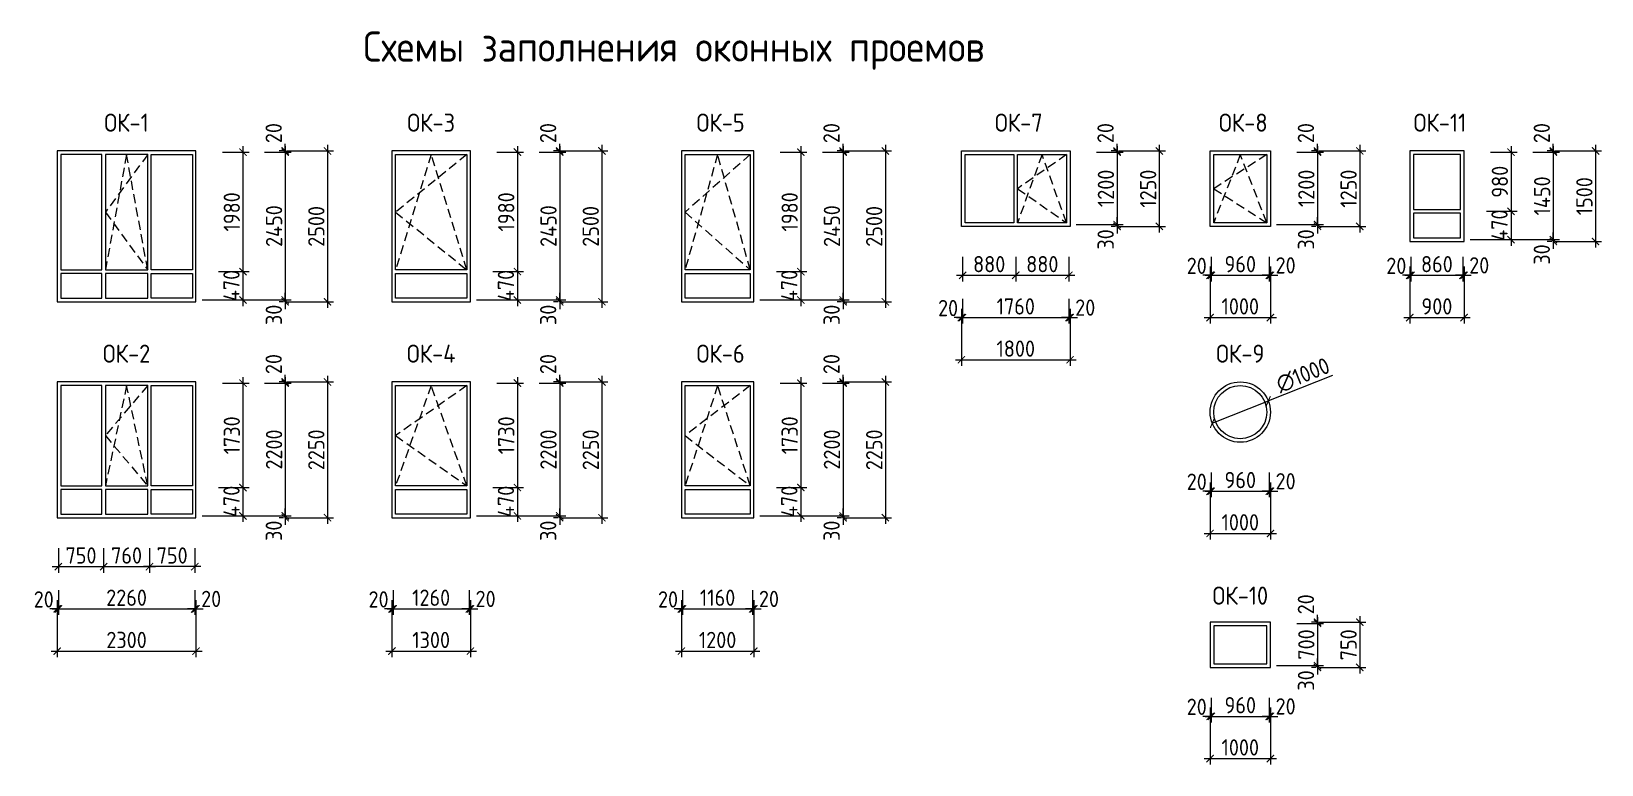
# Model space of a CAD drawing. Header units: millimetres. Extents: x 854812 to 1164625, y 589925 to 823301.
# Drawn here: x 1097909 to 1123918, y 602569 to 614721 of the extents above; entities that cross this region are included whole.
import ezdxf
from ezdxf.enums import TextEntityAlignment as Align

# ---------------------------------------------------------------- set-up
doc = ezdxf.new("R2010")
doc.units = ezdxf.units.MM
doc.linetypes.add('НЕВИДИМАЯX2', pattern=[0.75, 0.5, -0.25])
doc.layers.get('Defpoints').update_dxf_attribs({"color": 40})
for name, color, linetype, lineweight in [('АР_Марка_двери', 13, 'Continuous', 9), ('окна', 132, 'Continuous', 18), ('размеры', 215, 'Continuous', 13), ('текст', 7, 'Continuous', 13), ('УКАЗАТЕЛЬ', 6, 'Continuous', 13)]:
    doc.layers.add(name, color=color, linetype=linetype, lineweight=lineweight)
doc.styles.add('GOST 2.304', font='isocpeur.ttf', dxfattribs={"width": 0.9})
doc.dimstyles.new('1', dxfattribs={"dimscale": 100, "dimtxt": 2.7, "dimasz": 1.2, "dimexe": 1, "dimexo": 1, "dimgap": 0.5, "dimtad": 1, "dimdec": 0, "dimzin": 0, "dimdsep": 46, "dimtxsty": 'GOST 2.304', "dimblk": 'ARCHTICK', "dimcen": 0.09, "dimdle": 1, "dimclrd": 256, "dimclre": 256, "dimclrt": 7, "dimadec": 0, "dimazin": 0, "dimtfac": 1, "dimtdec": 0, "dimtmove": 1, "dimatfit": 3, "dimldrblk": 'ARCHTICK', "dimfxl": 100, "dimtolj": 1, "dimtzin": 0, "dimlwd": 5, "dimlwe": 5, "dimarcsym": 1})

msp = doc.modelspace()

# ---------------------------------------------------------------- texts
at = {"layer": 'АР_Марка_двери', "linetype": 'Continuous', "lineweight": 15, "style": 'GOST 2.304', "width": 0.9}
for s, p in [('ОК-1', (1099484.7, 613058.1)), ('ОК-3', (1104530.5, 613058.1)), ('ОК-5', (1109325.2, 613058.1)), ('ОК-7', (1114264, 613058.1)), ('ОК-8', (1117983.3, 613058.1)), ('ОК-11', (1121239.6, 613058.1)), ('ОК-2', (1099484.7, 609229.8, 0)), ('ОК-4', (1104530.5, 609229.8, 0)), ('ОК-6', (1109325.2, 609229.8, 0)), ('ОК-9', (1117933.3, 609229.8, 0)), ('ОК-10', (1117933.3, 605219.3, 0))]:
    msp.add_text(s, height=300, dxfattribs=at).set_placement(p, align=Align.CENTER)
at = {"layer": 'текст', "color": 7, "insert": (1108550.2, 614401), "char_height": 500, "width": 14966.17, "attachment_point": 5, "style": 'GOST 2.304'}
msp.add_mtext('{\\C256;Схемы заполнения оконных проемов}', dxfattribs=at)

# ---------------------------------------------------------------- blocks, each defined once
blk = doc.blocks.new('_ArchTick')
at = {"color": 0, "linetype": 'ByBlock', "const_width": 0.15}
blk.add_lwpolyline([(-0.5, -0.5), (0.5, 0.5)], dxfattribs=at)
blk = doc.blocks.new('*D727')
at = {"layer": 'Defpoints', "color": 0, "ltscale": 0.1}
for p in [(1101672, 612719), (1101335, 610269), (1102113, 610269)]:
    blk.add_point(p, dxfattribs=at)
at = {"layer": 'размеры', "lineweight": 5, "ltscale": 0.1}
for p, q in [((1102113, 612819), (1102113, 610169)), ((1101772, 612719), (1102213, 612719)), ((1101435, 610269), (1102213, 610269))]:
    blk.add_line(p, q, dxfattribs=at)
at = {"layer": 'размеры', "lineweight": 5, "ltscale": 0.1, "xscale": 120, "yscale": 120, "zscale": 120}
for p, rotation in [((1102113, 612719), 90), ((1102113, 610269), 270)]:
    blk.add_blockref('_ArchTick', p, dxfattribs=dict(at, rotation=rotation))
at = {"layer": 'размеры', "color": 7, "ltscale": 0.1, "insert": (1101928, 611494), "char_height": 270, "attachment_point": 5, "rotation": 90, "style": 'GOST 2.304'}
blk.add_mtext('\\A1;2450', dxfattribs=at)
blk = doc.blocks.new('*D728')
at = {"layer": 'Defpoints', "color": 0, "ltscale": 0.1}
for p in [(1102035, 612739), (1102035, 610239), (1102813, 610239)]:
    blk.add_point(p, dxfattribs=at)
at = {"layer": 'размеры', "lineweight": 5, "ltscale": 0.1}
for p, q in [((1102813, 612839), (1102813, 610139)), ((1102135, 612739), (1102913, 612739)), ((1102135, 610239), (1102913, 610239))]:
    blk.add_line(p, q, dxfattribs=at)
at = {"layer": 'размеры', "lineweight": 5, "ltscale": 0.1, "xscale": 120, "yscale": 120, "zscale": 120}
for p, rotation in [((1102813, 612739), 90), ((1102813, 610239), 270)]:
    blk.add_blockref('_ArchTick', p, dxfattribs=dict(at, rotation=rotation))
at = {"layer": 'размеры', "color": 7, "ltscale": 0.1, "insert": (1102628, 611489), "char_height": 270, "attachment_point": 5, "rotation": 90, "style": 'GOST 2.304'}
blk.add_mtext('\\A1;2500', dxfattribs=at)
blk = doc.blocks.new('*D729')
at = {"layer": 'Defpoints', "color": 0, "ltscale": 0.1}
for p in [(1098355, 605558), (1100615, 605558), (1100615, 605150)]:
    blk.add_point(p, dxfattribs=at)
at = {"layer": 'размеры', "lineweight": 5, "ltscale": 0.1}
for p, q in [((1098355, 605458), (1098355, 605050)), ((1100615, 605458), (1100615, 605050)), ((1098255, 605150), (1100715, 605150))]:
    blk.add_line(p, q, dxfattribs=at)
at = {"layer": 'размеры', "lineweight": 5, "ltscale": 0.1, "xscale": 120, "yscale": 120, "zscale": 120, "rotation": 180}
blk.add_blockref('_ArchTick', (1098355, 605150), dxfattribs=at)
at = {"layer": 'размеры', "lineweight": 5, "ltscale": 0.1, "xscale": 120, "yscale": 120, "zscale": 120}
blk.add_blockref('_ArchTick', (1100615, 605150), dxfattribs=at)
at = {"layer": 'размеры', "color": 7, "ltscale": 0.1, "insert": (1099485, 605335), "char_height": 270, "attachment_point": 5, "style": 'GOST 2.304'}
blk.add_mtext('\\A1;2260', dxfattribs=at)
blk = doc.blocks.new('*D730')
at = {"layer": 'Defpoints', "color": 0, "ltscale": 0.1}
for p in [(1098335, 605364), (1100635, 605364), (1100635, 604450)]:
    blk.add_point(p, dxfattribs=at)
at = {"layer": 'размеры', "lineweight": 5, "ltscale": 0.1}
for p, q in [((1098335, 605264), (1098335, 604350)), ((1100635, 605264), (1100635, 604350)), ((1098235, 604450), (1100735, 604450))]:
    blk.add_line(p, q, dxfattribs=at)
at = {"layer": 'размеры', "lineweight": 5, "ltscale": 0.1, "xscale": 120, "yscale": 120, "zscale": 120, "rotation": 180}
blk.add_blockref('_ArchTick', (1098335, 604450), dxfattribs=at)
at = {"layer": 'размеры', "lineweight": 5, "ltscale": 0.1, "xscale": 120, "yscale": 120, "zscale": 120}
blk.add_blockref('_ArchTick', (1100635, 604450), dxfattribs=at)
at = {"layer": 'размеры', "color": 7, "ltscale": 0.1, "insert": (1099485, 604635), "char_height": 270, "attachment_point": 5, "style": 'GOST 2.304'}
blk.add_mtext('\\A1;2300', dxfattribs=at)
blk = doc.blocks.new('*D731')
at = {"layer": 'Defpoints', "color": 0, "ltscale": 0.1}
for p in [(1098335, 605396), (1098355, 605396), (1098355, 605150)]:
    blk.add_point(p, dxfattribs=at)
at = {"layer": 'размеры', "lineweight": 5, "ltscale": 0.1}
for p, q in [((1098335, 605296), (1098335, 605050)), ((1098355, 605296), (1098355, 605050)), ((1098335, 605150), (1098215, 605150)), ((1098335, 605150), (1098355, 605150)), ((1098355, 605150), (1098475, 605150))]:
    blk.add_line(p, q, dxfattribs=at)
at = {"layer": 'размеры', "lineweight": 5, "ltscale": 0.1, "xscale": 120, "yscale": 120, "zscale": 120}
blk.add_blockref('_ArchTick', (1098335, 605150), dxfattribs=at)
at = {"layer": 'размеры', "lineweight": 5, "ltscale": 0.1, "xscale": 120, "yscale": 120, "zscale": 120, "rotation": 180}
blk.add_blockref('_ArchTick', (1098355, 605150), dxfattribs=at)
at = {"layer": 'размеры', "color": 7, "ltscale": 0.1, "insert": (1098113, 605307), "char_height": 270, "attachment_point": 5, "style": 'GOST 2.304'}
blk.add_mtext('\\A1;20', dxfattribs=at)
blk = doc.blocks.new('*D732')
at = {"layer": 'Defpoints', "color": 0, "ltscale": 0.1}
for p in [(1100615, 605396), (1100635, 605396), (1100615, 605150)]:
    blk.add_point(p, dxfattribs=at)
at = {"layer": 'размеры', "lineweight": 5, "ltscale": 0.1}
for p, q in [((1100615, 605296), (1100615, 605050)), ((1100635, 605296), (1100635, 605050)), ((1100615, 605150), (1100495, 605150)), ((1100635, 605150), (1100615, 605150)), ((1100635, 605150), (1100755, 605150))]:
    blk.add_line(p, q, dxfattribs=at)
at = {"layer": 'размеры', "lineweight": 5, "ltscale": 0.1, "xscale": 120, "yscale": 120, "zscale": 120}
blk.add_blockref('_ArchTick', (1100615, 605150), dxfattribs=at)
at = {"layer": 'размеры', "lineweight": 5, "ltscale": 0.1, "xscale": 120, "yscale": 120, "zscale": 120, "rotation": 180}
blk.add_blockref('_ArchTick', (1100635, 605150), dxfattribs=at)
at = {"layer": 'размеры', "color": 7, "ltscale": 0.1, "insert": (1100886, 605315), "char_height": 270, "attachment_point": 5, "style": 'GOST 2.304'}
blk.add_mtext('\\A1;20', dxfattribs=at)
blk = doc.blocks.new('*D733')
at = {"layer": 'Defpoints', "color": 0, "ltscale": 0.1}
for p in [(1102058, 612719), (1102113, 612739), (1102186, 612739)]:
    blk.add_point(p, dxfattribs=at)
at = {"layer": 'размеры', "lineweight": 5, "ltscale": 0.1}
for p, q in [((1102113, 612739), (1102113, 612859)), ((1102086, 612739), (1102013, 612739)), ((1102113, 612719), (1102113, 612739)), ((1102113, 612719), (1102113, 612599)), ((1102158, 612719), (1102213, 612719))]:
    blk.add_line(p, q, dxfattribs=at)
at = {"layer": 'размеры', "lineweight": 5, "ltscale": 0.1, "xscale": 120, "yscale": 120, "zscale": 120}
for p, rotation in [((1102113, 612739), 270), ((1102113, 612719), 90)]:
    blk.add_blockref('_ArchTick', p, dxfattribs=dict(at, rotation=rotation))
at = {"layer": 'размеры', "color": 7, "ltscale": 0.1, "insert": (1101922, 613035), "char_height": 270, "attachment_point": 5, "rotation": 90, "style": 'GOST 2.304'}
blk.add_mtext('\\A1;20', dxfattribs=at)
blk = doc.blocks.new('*D734')
at = {"layer": 'Defpoints', "color": 0, "ltscale": 0.1}
for p in [(1102058, 610269), (1102113, 610239), (1102187, 610239)]:
    blk.add_point(p, dxfattribs=at)
at = {"layer": 'размеры', "lineweight": 5, "ltscale": 0.1}
for p, q in [((1102087, 610239), (1102013, 610239)), ((1102113, 610269), (1102113, 610389)), ((1102113, 610269), (1102113, 610239)), ((1102113, 610239), (1102113, 610119)), ((1102158, 610269), (1102213, 610269))]:
    blk.add_line(p, q, dxfattribs=at)
at = {"layer": 'размеры', "lineweight": 5, "ltscale": 0.1, "xscale": 120, "yscale": 120, "zscale": 120}
for p, rotation in [((1102113, 610269), 270), ((1102113, 610239), 90)]:
    blk.add_blockref('_ArchTick', p, dxfattribs=dict(at, rotation=rotation))
at = {"layer": 'размеры', "color": 7, "ltscale": 0.1, "insert": (1101924, 610023), "char_height": 270, "attachment_point": 5, "rotation": 90, "style": 'GOST 2.304'}
blk.add_mtext('\\A1;30', dxfattribs=at)
blk = doc.blocks.new('*D735')
at = {"layer": 'Defpoints', "color": 0, "ltscale": 0.1}
for p in [(1098355, 606258), (1099105, 606258), (1099105, 605850)]:
    blk.add_point(p, dxfattribs=at)
at = {"layer": 'размеры', "lineweight": 5, "ltscale": 0.1}
for p, q in [((1098355, 606158), (1098355, 605750)), ((1099105, 606158), (1099105, 605750)), ((1098255, 605850), (1099205, 605850))]:
    blk.add_line(p, q, dxfattribs=at)
at = {"layer": 'размеры', "lineweight": 5, "ltscale": 0.1, "xscale": 120, "yscale": 120, "zscale": 120, "rotation": 180}
blk.add_blockref('_ArchTick', (1098355, 605850), dxfattribs=at)
at = {"layer": 'размеры', "lineweight": 5, "ltscale": 0.1, "xscale": 120, "yscale": 120, "zscale": 120}
blk.add_blockref('_ArchTick', (1099105, 605850), dxfattribs=at)
at = {"layer": 'размеры', "color": 7, "ltscale": 0.1, "insert": (1098730, 606035), "char_height": 270, "attachment_point": 5, "style": 'GOST 2.304'}
blk.add_mtext('\\A1;750', dxfattribs=at)
blk = doc.blocks.new('*D736')
at = {"layer": 'Defpoints', "color": 0, "ltscale": 0.1}
for p in [(1099105, 606258), (1099865, 606258), (1099865, 605850)]:
    blk.add_point(p, dxfattribs=at)
at = {"layer": 'размеры', "lineweight": 5, "ltscale": 0.1}
for p, q in [((1099105, 606158), (1099105, 605750)), ((1099865, 606158), (1099865, 605750)), ((1099005, 605850), (1099965, 605850))]:
    blk.add_line(p, q, dxfattribs=at)
at = {"layer": 'размеры', "lineweight": 5, "ltscale": 0.1, "xscale": 120, "yscale": 120, "zscale": 120, "rotation": 180}
blk.add_blockref('_ArchTick', (1099105, 605850), dxfattribs=at)
at = {"layer": 'размеры', "lineweight": 5, "ltscale": 0.1, "xscale": 120, "yscale": 120, "zscale": 120}
blk.add_blockref('_ArchTick', (1099865, 605850), dxfattribs=at)
at = {"layer": 'размеры', "color": 7, "ltscale": 0.1, "insert": (1099485, 606035), "char_height": 270, "attachment_point": 5, "style": 'GOST 2.304'}
blk.add_mtext('\\A1;760', dxfattribs=at)
blk = doc.blocks.new('*D737')
at = {"layer": 'Defpoints', "color": 0, "ltscale": 0.1}
for p in [(1100972, 612719), (1100907, 610739), (1101413, 610739)]:
    blk.add_point(p, dxfattribs=at)
at = {"layer": 'размеры', "lineweight": 5, "ltscale": 0.1}
for p, q in [((1101413, 612819), (1101413, 610639)), ((1101072, 612719), (1101513, 612719)), ((1101007, 610739), (1101513, 610739))]:
    blk.add_line(p, q, dxfattribs=at)
at = {"layer": 'размеры', "lineweight": 5, "ltscale": 0.1, "xscale": 120, "yscale": 120, "zscale": 120}
for p, rotation in [((1101413, 612719), 90), ((1101413, 610739), 270)]:
    blk.add_blockref('_ArchTick', p, dxfattribs=dict(at, rotation=rotation))
at = {"layer": 'размеры', "color": 7, "ltscale": 0.1, "insert": (1101228, 611729), "char_height": 270, "attachment_point": 5, "rotation": 90, "style": 'GOST 2.304'}
blk.add_mtext('\\A1;1980', dxfattribs=at)
blk = doc.blocks.new('*D738')
at = {"layer": 'Defpoints', "color": 0, "ltscale": 0.1}
for p in [(1100972, 610739), (1100635, 610269), (1101413, 610269)]:
    blk.add_point(p, dxfattribs=at)
at = {"layer": 'размеры', "lineweight": 5, "ltscale": 0.1}
for p, q in [((1101072, 610739), (1101513, 610739)), ((1101413, 610839), (1101413, 610169)), ((1100735, 610269), (1101513, 610269))]:
    blk.add_line(p, q, dxfattribs=at)
at = {"layer": 'размеры', "lineweight": 5, "ltscale": 0.1, "xscale": 120, "yscale": 120, "zscale": 120}
for p, rotation in [((1101413, 610739), 90), ((1101413, 610269), 270)]:
    blk.add_blockref('_ArchTick', p, dxfattribs=dict(at, rotation=rotation))
at = {"layer": 'размеры', "color": 7, "ltscale": 0.1, "insert": (1101223, 610509), "char_height": 270, "attachment_point": 5, "rotation": 90, "style": 'GOST 2.304'}
blk.add_mtext('\\A1;470', dxfattribs=at)
blk = doc.blocks.new('*D726')
at = {"layer": 'Defpoints', "color": 0, "ltscale": 0.1}
for p in [(1099865, 606258), (1100615, 606258), (1099865, 605850)]:
    blk.add_point(p, dxfattribs=at)
at = {"layer": 'размеры', "lineweight": 5, "ltscale": 0.1}
for p, q in [((1099865, 606158), (1099865, 605750)), ((1100615, 606158), (1100615, 605750)), ((1100715, 605850), (1099765, 605850))]:
    blk.add_line(p, q, dxfattribs=at)
at = {"layer": 'размеры', "lineweight": 5, "ltscale": 0.1, "xscale": 120, "yscale": 120, "zscale": 120, "rotation": 180}
blk.add_blockref('_ArchTick', (1099865, 605850), dxfattribs=at)
at = {"layer": 'размеры', "lineweight": 5, "ltscale": 0.1, "xscale": 120, "yscale": 120, "zscale": 120}
blk.add_blockref('_ArchTick', (1100615, 605850), dxfattribs=at)
at = {"layer": 'размеры', "color": 7, "ltscale": 0.1, "insert": (1100240, 606035), "char_height": 270, "attachment_point": 5, "style": 'GOST 2.304'}
blk.add_mtext('\\A1;750', dxfattribs=at)
blk = doc.blocks.new('*D739')
at = {"layer": 'Defpoints', "color": 0, "ltscale": 0.1}
for p in [(1101672, 608891), (1101335, 606691), (1102113, 606691)]:
    blk.add_point(p, dxfattribs=at)
at = {"layer": 'размеры', "lineweight": 5, "ltscale": 0.1}
for p, q in [((1101772, 608891), (1102213, 608891)), ((1102113, 608991), (1102113, 606591)), ((1101435, 606691), (1102213, 606691))]:
    blk.add_line(p, q, dxfattribs=at)
at = {"layer": 'размеры', "lineweight": 5, "ltscale": 0.1, "xscale": 120, "yscale": 120, "zscale": 120}
for p, rotation in [((1102113, 608891), 90), ((1102113, 606691), 270)]:
    blk.add_blockref('_ArchTick', p, dxfattribs=dict(at, rotation=rotation))
at = {"layer": 'размеры', "color": 7, "ltscale": 0.1, "insert": (1101928, 607791), "char_height": 270, "attachment_point": 5, "rotation": 90, "style": 'GOST 2.304'}
blk.add_mtext('\\A1;2200', dxfattribs=at)
blk = doc.blocks.new('*D740')
at = {"layer": 'Defpoints', "color": 0, "ltscale": 0.1}
for p in [(1102035, 608911), (1102035, 606661), (1102813, 606661)]:
    blk.add_point(p, dxfattribs=at)
at = {"layer": 'размеры', "lineweight": 5, "ltscale": 0.1}
for p, q in [((1102135, 608911), (1102913, 608911)), ((1102813, 609011), (1102813, 606561)), ((1102135, 606661), (1102913, 606661))]:
    blk.add_line(p, q, dxfattribs=at)
at = {"layer": 'размеры', "lineweight": 5, "ltscale": 0.1, "xscale": 120, "yscale": 120, "zscale": 120}
for p, rotation in [((1102813, 608911), 90), ((1102813, 606661), 270)]:
    blk.add_blockref('_ArchTick', p, dxfattribs=dict(at, rotation=rotation))
at = {"layer": 'размеры', "color": 7, "ltscale": 0.1, "insert": (1102628, 607786), "char_height": 270, "attachment_point": 5, "rotation": 90, "style": 'GOST 2.304'}
blk.add_mtext('\\A1;2250', dxfattribs=at)
blk = doc.blocks.new('*D741')
at = {"layer": 'Defpoints', "color": 0, "ltscale": 0.1}
for p in [(1102058, 608891), (1102113, 608911), (1102186, 608911)]:
    blk.add_point(p, dxfattribs=at)
at = {"layer": 'размеры', "lineweight": 5, "ltscale": 0.1}
for p, q in [((1102086, 608911), (1102013, 608911)), ((1102113, 608911), (1102113, 609031)), ((1102113, 608891), (1102113, 608911)), ((1102113, 608891), (1102113, 608771)), ((1102158, 608891), (1102213, 608891))]:
    blk.add_line(p, q, dxfattribs=at)
at = {"layer": 'размеры', "lineweight": 5, "ltscale": 0.1, "xscale": 120, "yscale": 120, "zscale": 120}
for p, rotation in [((1102113, 608911), 270), ((1102113, 608891), 90)]:
    blk.add_blockref('_ArchTick', p, dxfattribs=dict(at, rotation=rotation))
at = {"layer": 'размеры', "color": 7, "ltscale": 0.1, "insert": (1101922, 609207), "char_height": 270, "attachment_point": 5, "rotation": 90, "style": 'GOST 2.304'}
blk.add_mtext('\\A1;20', dxfattribs=at)
blk = doc.blocks.new('*D742')
at = {"layer": 'Defpoints', "color": 0, "ltscale": 0.1}
for p in [(1102058, 606691), (1102113, 606661), (1102187, 606661)]:
    blk.add_point(p, dxfattribs=at)
at = {"layer": 'размеры', "lineweight": 5, "ltscale": 0.1}
for p, q in [((1102113, 606691), (1102113, 606811)), ((1102087, 606661), (1102013, 606661)), ((1102113, 606691), (1102113, 606661)), ((1102113, 606661), (1102113, 606541)), ((1102158, 606691), (1102213, 606691))]:
    blk.add_line(p, q, dxfattribs=at)
at = {"layer": 'размеры', "lineweight": 5, "ltscale": 0.1, "xscale": 120, "yscale": 120, "zscale": 120}
for p, rotation in [((1102113, 606691), 270), ((1102113, 606661), 90)]:
    blk.add_blockref('_ArchTick', p, dxfattribs=dict(at, rotation=rotation))
at = {"layer": 'размеры', "color": 7, "ltscale": 0.1, "insert": (1101924, 606445), "char_height": 270, "attachment_point": 5, "rotation": 90, "style": 'GOST 2.304'}
blk.add_mtext('\\A1;30', dxfattribs=at)
blk = doc.blocks.new('*D743')
at = {"layer": 'Defpoints', "color": 0, "ltscale": 0.1}
for p in [(1100972, 608891), (1100907, 607161), (1101413, 607161)]:
    blk.add_point(p, dxfattribs=at)
at = {"layer": 'размеры', "lineweight": 5, "ltscale": 0.1}
for p, q in [((1101072, 608891), (1101513, 608891)), ((1101413, 608991), (1101413, 607061)), ((1101007, 607161), (1101513, 607161))]:
    blk.add_line(p, q, dxfattribs=at)
at = {"layer": 'размеры', "lineweight": 5, "ltscale": 0.1, "xscale": 120, "yscale": 120, "zscale": 120}
for p, rotation in [((1101413, 608891), 90), ((1101413, 607161), 270)]:
    blk.add_blockref('_ArchTick', p, dxfattribs=dict(at, rotation=rotation))
at = {"layer": 'размеры', "color": 7, "ltscale": 0.1, "insert": (1101228, 608026), "char_height": 270, "attachment_point": 5, "rotation": 90, "style": 'GOST 2.304'}
blk.add_mtext('\\A1;1730', dxfattribs=at)
blk = doc.blocks.new('*D744')
at = {"layer": 'Defpoints', "color": 0, "ltscale": 0.1}
for p in [(1100972, 607161), (1100635, 606691), (1101413, 606691)]:
    blk.add_point(p, dxfattribs=at)
at = {"layer": 'размеры', "lineweight": 5, "ltscale": 0.1}
for p, q in [((1101072, 607161), (1101513, 607161)), ((1101413, 607261), (1101413, 606591)), ((1100735, 606691), (1101513, 606691))]:
    blk.add_line(p, q, dxfattribs=at)
at = {"layer": 'размеры', "lineweight": 5, "ltscale": 0.1, "xscale": 120, "yscale": 120, "zscale": 120}
for p, rotation in [((1101413, 607161), 90), ((1101413, 606691), 270)]:
    blk.add_blockref('_ArchTick', p, dxfattribs=dict(at, rotation=rotation))
at = {"layer": 'размеры', "color": 7, "ltscale": 0.1, "insert": (1101223, 606931), "char_height": 270, "attachment_point": 5, "rotation": 90, "style": 'GOST 2.304'}
blk.add_mtext('\\A1;470', dxfattribs=at)
blk = doc.blocks.new('*D745')
at = {"layer": 'Defpoints', "color": 0, "ltscale": 0.1}
for p in [(1106218, 612719), (1105881, 610269), (1106659, 610269)]:
    blk.add_point(p, dxfattribs=at)
at = {"layer": 'размеры', "lineweight": 5, "ltscale": 0.1}
for p, q in [((1106659, 612819), (1106659, 610169)), ((1106318, 612719), (1106759, 612719)), ((1105981, 610269), (1106759, 610269))]:
    blk.add_line(p, q, dxfattribs=at)
at = {"layer": 'размеры', "lineweight": 5, "ltscale": 0.1, "xscale": 120, "yscale": 120, "zscale": 120}
for p, rotation in [((1106659, 612719), 90), ((1106659, 610269), 270)]:
    blk.add_blockref('_ArchTick', p, dxfattribs=dict(at, rotation=rotation))
at = {"layer": 'размеры', "color": 7, "ltscale": 0.1, "insert": (1106474, 611494), "char_height": 270, "attachment_point": 5, "rotation": 90, "style": 'GOST 2.304'}
blk.add_mtext('\\A1;2450', dxfattribs=at)
blk = doc.blocks.new('*D746')
at = {"layer": 'Defpoints', "color": 0, "ltscale": 0.1}
for p in [(1106581, 612739), (1106581, 610239), (1107359, 610239)]:
    blk.add_point(p, dxfattribs=at)
at = {"layer": 'размеры', "lineweight": 5, "ltscale": 0.1}
for p, q in [((1107359, 612839), (1107359, 610139)), ((1106681, 612739), (1107459, 612739)), ((1106681, 610239), (1107459, 610239))]:
    blk.add_line(p, q, dxfattribs=at)
at = {"layer": 'размеры', "lineweight": 5, "ltscale": 0.1, "xscale": 120, "yscale": 120, "zscale": 120}
for p, rotation in [((1107359, 612739), 90), ((1107359, 610239), 270)]:
    blk.add_blockref('_ArchTick', p, dxfattribs=dict(at, rotation=rotation))
at = {"layer": 'размеры', "color": 7, "ltscale": 0.1, "insert": (1107174, 611489), "char_height": 270, "attachment_point": 5, "rotation": 90, "style": 'GOST 2.304'}
blk.add_mtext('\\A1;2500', dxfattribs=at)
blk = doc.blocks.new('*D747')
at = {"layer": 'Defpoints', "color": 0, "ltscale": 0.1}
for p in [(1103900, 605558), (1105161, 605558), (1105161, 605150)]:
    blk.add_point(p, dxfattribs=at)
at = {"layer": 'размеры', "lineweight": 5, "ltscale": 0.1}
for p, q in [((1103900, 605458), (1103900, 605050)), ((1105161, 605458), (1105161, 605050)), ((1103800, 605150), (1105261, 605150))]:
    blk.add_line(p, q, dxfattribs=at)
at = {"layer": 'размеры', "lineweight": 5, "ltscale": 0.1, "xscale": 120, "yscale": 120, "zscale": 120, "rotation": 180}
blk.add_blockref('_ArchTick', (1103900, 605150), dxfattribs=at)
at = {"layer": 'размеры', "lineweight": 5, "ltscale": 0.1, "xscale": 120, "yscale": 120, "zscale": 120}
blk.add_blockref('_ArchTick', (1105161, 605150), dxfattribs=at)
at = {"layer": 'размеры', "color": 7, "ltscale": 0.1, "insert": (1104530, 605335), "char_height": 270, "attachment_point": 5, "style": 'GOST 2.304'}
blk.add_mtext('\\A1;1260', dxfattribs=at)
blk = doc.blocks.new('*D748')
at = {"layer": 'Defpoints', "color": 0, "ltscale": 0.1}
for p in [(1103880, 605364), (1105181, 605364), (1105181, 604450)]:
    blk.add_point(p, dxfattribs=at)
at = {"layer": 'размеры', "lineweight": 5, "ltscale": 0.1}
for p, q in [((1103880, 605264), (1103880, 604350)), ((1105181, 605264), (1105181, 604350)), ((1103780, 604450), (1105281, 604450))]:
    blk.add_line(p, q, dxfattribs=at)
at = {"layer": 'размеры', "lineweight": 5, "ltscale": 0.1, "xscale": 120, "yscale": 120, "zscale": 120, "rotation": 180}
blk.add_blockref('_ArchTick', (1103880, 604450), dxfattribs=at)
at = {"layer": 'размеры', "lineweight": 5, "ltscale": 0.1, "xscale": 120, "yscale": 120, "zscale": 120}
blk.add_blockref('_ArchTick', (1105181, 604450), dxfattribs=at)
at = {"layer": 'размеры', "color": 7, "ltscale": 0.1, "insert": (1104530, 604635), "char_height": 270, "attachment_point": 5, "style": 'GOST 2.304'}
blk.add_mtext('\\A1;1300', dxfattribs=at)
blk = doc.blocks.new('*D749')
at = {"layer": 'Defpoints', "color": 0, "ltscale": 0.1}
for p in [(1103880, 605396), (1103900, 605396), (1103900, 605150)]:
    blk.add_point(p, dxfattribs=at)
at = {"layer": 'размеры', "lineweight": 5, "ltscale": 0.1}
for p, q in [((1103880, 605296), (1103880, 605050)), ((1103900, 605296), (1103900, 605050)), ((1103880, 605150), (1103760, 605150)), ((1103880, 605150), (1103900, 605150)), ((1103900, 605150), (1104020, 605150))]:
    blk.add_line(p, q, dxfattribs=at)
at = {"layer": 'размеры', "lineweight": 5, "ltscale": 0.1, "xscale": 120, "yscale": 120, "zscale": 120}
blk.add_blockref('_ArchTick', (1103880, 605150), dxfattribs=at)
at = {"layer": 'размеры', "lineweight": 5, "ltscale": 0.1, "xscale": 120, "yscale": 120, "zscale": 120, "rotation": 180}
blk.add_blockref('_ArchTick', (1103900, 605150), dxfattribs=at)
at = {"layer": 'размеры', "color": 7, "ltscale": 0.1, "insert": (1103659, 605307), "char_height": 270, "attachment_point": 5, "style": 'GOST 2.304'}
blk.add_mtext('\\A1;20', dxfattribs=at)
blk = doc.blocks.new('*D750')
at = {"layer": 'Defpoints', "color": 0, "ltscale": 0.1}
for p in [(1105161, 605396), (1105181, 605396), (1105161, 605150)]:
    blk.add_point(p, dxfattribs=at)
at = {"layer": 'размеры', "lineweight": 5, "ltscale": 0.1}
for p, q in [((1105161, 605296), (1105161, 605050)), ((1105181, 605296), (1105181, 605050)), ((1105161, 605150), (1105041, 605150)), ((1105181, 605150), (1105161, 605150)), ((1105181, 605150), (1105301, 605150))]:
    blk.add_line(p, q, dxfattribs=at)
at = {"layer": 'размеры', "lineweight": 5, "ltscale": 0.1, "xscale": 120, "yscale": 120, "zscale": 120}
blk.add_blockref('_ArchTick', (1105161, 605150), dxfattribs=at)
at = {"layer": 'размеры', "lineweight": 5, "ltscale": 0.1, "xscale": 120, "yscale": 120, "zscale": 120, "rotation": 180}
blk.add_blockref('_ArchTick', (1105181, 605150), dxfattribs=at)
at = {"layer": 'размеры', "color": 7, "ltscale": 0.1, "insert": (1105432, 605315), "char_height": 270, "attachment_point": 5, "style": 'GOST 2.304'}
blk.add_mtext('\\A1;20', dxfattribs=at)
blk = doc.blocks.new('*D751')
at = {"layer": 'Defpoints', "color": 0, "ltscale": 0.1}
for p in [(1106604, 612719), (1106659, 612739), (1106732, 612739)]:
    blk.add_point(p, dxfattribs=at)
at = {"layer": 'размеры', "lineweight": 5, "ltscale": 0.1}
for p, q in [((1106659, 612739), (1106659, 612859)), ((1106632, 612739), (1106559, 612739)), ((1106659, 612719), (1106659, 612739)), ((1106659, 612719), (1106659, 612599)), ((1106704, 612719), (1106759, 612719))]:
    blk.add_line(p, q, dxfattribs=at)
at = {"layer": 'размеры', "lineweight": 5, "ltscale": 0.1, "xscale": 120, "yscale": 120, "zscale": 120}
for p, rotation in [((1106659, 612739), 270), ((1106659, 612719), 90)]:
    blk.add_blockref('_ArchTick', p, dxfattribs=dict(at, rotation=rotation))
at = {"layer": 'размеры', "color": 7, "ltscale": 0.1, "insert": (1106468, 613035), "char_height": 270, "attachment_point": 5, "rotation": 90, "style": 'GOST 2.304'}
blk.add_mtext('\\A1;20', dxfattribs=at)
blk = doc.blocks.new('*D752')
at = {"layer": 'Defpoints', "color": 0, "ltscale": 0.1}
for p in [(1106604, 610269), (1106659, 610239), (1106733, 610239)]:
    blk.add_point(p, dxfattribs=at)
at = {"layer": 'размеры', "lineweight": 5, "ltscale": 0.1}
for p, q in [((1106633, 610239), (1106559, 610239)), ((1106659, 610269), (1106659, 610389)), ((1106659, 610269), (1106659, 610239)), ((1106659, 610239), (1106659, 610119)), ((1106704, 610269), (1106759, 610269))]:
    blk.add_line(p, q, dxfattribs=at)
at = {"layer": 'размеры', "lineweight": 5, "ltscale": 0.1, "xscale": 120, "yscale": 120, "zscale": 120}
for p, rotation in [((1106659, 610269), 270), ((1106659, 610239), 90)]:
    blk.add_blockref('_ArchTick', p, dxfattribs=dict(at, rotation=rotation))
at = {"layer": 'размеры', "color": 7, "ltscale": 0.1, "insert": (1106469, 610023), "char_height": 270, "attachment_point": 5, "rotation": 90, "style": 'GOST 2.304'}
blk.add_mtext('\\A1;30', dxfattribs=at)
blk = doc.blocks.new('*D753')
at = {"layer": 'Defpoints', "color": 0, "ltscale": 0.1}
for p in [(1105518, 612719), (1105453, 610739), (1105959, 610739)]:
    blk.add_point(p, dxfattribs=at)
at = {"layer": 'размеры', "lineweight": 5, "ltscale": 0.1}
for p, q in [((1105959, 612819), (1105959, 610639)), ((1105618, 612719), (1106059, 612719)), ((1105553, 610739), (1106059, 610739))]:
    blk.add_line(p, q, dxfattribs=at)
at = {"layer": 'размеры', "lineweight": 5, "ltscale": 0.1, "xscale": 120, "yscale": 120, "zscale": 120}
for p, rotation in [((1105959, 612719), 90), ((1105959, 610739), 270)]:
    blk.add_blockref('_ArchTick', p, dxfattribs=dict(at, rotation=rotation))
at = {"layer": 'размеры', "color": 7, "ltscale": 0.1, "insert": (1105774, 611729), "char_height": 270, "attachment_point": 5, "rotation": 90, "style": 'GOST 2.304'}
blk.add_mtext('\\A1;1980', dxfattribs=at)
blk = doc.blocks.new('*D754')
at = {"layer": 'Defpoints', "color": 0, "ltscale": 0.1}
for p in [(1105518, 610739), (1105181, 610269), (1105959, 610269)]:
    blk.add_point(p, dxfattribs=at)
at = {"layer": 'размеры', "lineweight": 5, "ltscale": 0.1}
for p, q in [((1105618, 610739), (1106059, 610739)), ((1105959, 610839), (1105959, 610169)), ((1105281, 610269), (1106059, 610269))]:
    blk.add_line(p, q, dxfattribs=at)
at = {"layer": 'размеры', "lineweight": 5, "ltscale": 0.1, "xscale": 120, "yscale": 120, "zscale": 120}
for p, rotation in [((1105959, 610739), 90), ((1105959, 610269), 270)]:
    blk.add_blockref('_ArchTick', p, dxfattribs=dict(at, rotation=rotation))
at = {"layer": 'размеры', "color": 7, "ltscale": 0.1, "insert": (1105769, 610509), "char_height": 270, "attachment_point": 5, "rotation": 90, "style": 'GOST 2.304'}
blk.add_mtext('\\A1;470', dxfattribs=at)
blk = doc.blocks.new('*D755')
at = {"layer": 'Defpoints', "color": 0, "ltscale": 0.1}
for p in [(1106218, 608891), (1105881, 606691), (1106659, 606691)]:
    blk.add_point(p, dxfattribs=at)
at = {"layer": 'размеры', "lineweight": 5, "ltscale": 0.1}
for p, q in [((1106318, 608891), (1106759, 608891)), ((1106659, 608991), (1106659, 606591)), ((1105981, 606691), (1106759, 606691))]:
    blk.add_line(p, q, dxfattribs=at)
at = {"layer": 'размеры', "lineweight": 5, "ltscale": 0.1, "xscale": 120, "yscale": 120, "zscale": 120}
for p, rotation in [((1106659, 608891), 90), ((1106659, 606691), 270)]:
    blk.add_blockref('_ArchTick', p, dxfattribs=dict(at, rotation=rotation))
at = {"layer": 'размеры', "color": 7, "ltscale": 0.1, "insert": (1106474, 607791), "char_height": 270, "attachment_point": 5, "rotation": 90, "style": 'GOST 2.304'}
blk.add_mtext('\\A1;2200', dxfattribs=at)
blk = doc.blocks.new('*D756')
at = {"layer": 'Defpoints', "color": 0, "ltscale": 0.1}
for p in [(1106581, 608911), (1106581, 606661), (1107359, 606661)]:
    blk.add_point(p, dxfattribs=at)
at = {"layer": 'размеры', "lineweight": 5, "ltscale": 0.1}
for p, q in [((1106681, 608911), (1107459, 608911)), ((1107359, 609011), (1107359, 606561)), ((1106681, 606661), (1107459, 606661))]:
    blk.add_line(p, q, dxfattribs=at)
at = {"layer": 'размеры', "lineweight": 5, "ltscale": 0.1, "xscale": 120, "yscale": 120, "zscale": 120}
for p, rotation in [((1107359, 608911), 90), ((1107359, 606661), 270)]:
    blk.add_blockref('_ArchTick', p, dxfattribs=dict(at, rotation=rotation))
at = {"layer": 'размеры', "color": 7, "ltscale": 0.1, "insert": (1107174, 607786), "char_height": 270, "attachment_point": 5, "rotation": 90, "style": 'GOST 2.304'}
blk.add_mtext('\\A1;2250', dxfattribs=at)
blk = doc.blocks.new('*D757')
at = {"layer": 'Defpoints', "color": 0, "ltscale": 0.1}
for p in [(1106604, 608891), (1106659, 608911), (1106732, 608911)]:
    blk.add_point(p, dxfattribs=at)
at = {"layer": 'размеры', "lineweight": 5, "ltscale": 0.1}
for p, q in [((1106632, 608911), (1106559, 608911)), ((1106659, 608911), (1106659, 609031)), ((1106659, 608891), (1106659, 608911)), ((1106659, 608891), (1106659, 608771)), ((1106704, 608891), (1106759, 608891))]:
    blk.add_line(p, q, dxfattribs=at)
at = {"layer": 'размеры', "lineweight": 5, "ltscale": 0.1, "xscale": 120, "yscale": 120, "zscale": 120}
for p, rotation in [((1106659, 608911), 270), ((1106659, 608891), 90)]:
    blk.add_blockref('_ArchTick', p, dxfattribs=dict(at, rotation=rotation))
at = {"layer": 'размеры', "color": 7, "ltscale": 0.1, "insert": (1106468, 609207), "char_height": 270, "attachment_point": 5, "rotation": 90, "style": 'GOST 2.304'}
blk.add_mtext('\\A1;20', dxfattribs=at)
blk = doc.blocks.new('*D758')
at = {"layer": 'Defpoints', "color": 0, "ltscale": 0.1}
for p in [(1106604, 606691), (1106659, 606661), (1106733, 606661)]:
    blk.add_point(p, dxfattribs=at)
at = {"layer": 'размеры', "lineweight": 5, "ltscale": 0.1}
for p, q in [((1106659, 606691), (1106659, 606811)), ((1106633, 606661), (1106559, 606661)), ((1106659, 606691), (1106659, 606661)), ((1106659, 606661), (1106659, 606541)), ((1106704, 606691), (1106759, 606691))]:
    blk.add_line(p, q, dxfattribs=at)
at = {"layer": 'размеры', "lineweight": 5, "ltscale": 0.1, "xscale": 120, "yscale": 120, "zscale": 120}
for p, rotation in [((1106659, 606691), 270), ((1106659, 606661), 90)]:
    blk.add_blockref('_ArchTick', p, dxfattribs=dict(at, rotation=rotation))
at = {"layer": 'размеры', "color": 7, "ltscale": 0.1, "insert": (1106469, 606445), "char_height": 270, "attachment_point": 5, "rotation": 90, "style": 'GOST 2.304'}
blk.add_mtext('\\A1;30', dxfattribs=at)
blk = doc.blocks.new('*D759')
at = {"layer": 'Defpoints', "color": 0, "ltscale": 0.1}
for p in [(1105518, 608891), (1105453, 607161), (1105959, 607161)]:
    blk.add_point(p, dxfattribs=at)
at = {"layer": 'размеры', "lineweight": 5, "ltscale": 0.1}
for p, q in [((1105618, 608891), (1106059, 608891)), ((1105959, 608991), (1105959, 607061)), ((1105553, 607161), (1106059, 607161))]:
    blk.add_line(p, q, dxfattribs=at)
at = {"layer": 'размеры', "lineweight": 5, "ltscale": 0.1, "xscale": 120, "yscale": 120, "zscale": 120}
for p, rotation in [((1105959, 608891), 90), ((1105959, 607161), 270)]:
    blk.add_blockref('_ArchTick', p, dxfattribs=dict(at, rotation=rotation))
at = {"layer": 'размеры', "color": 7, "ltscale": 0.1, "insert": (1105774, 608026), "char_height": 270, "attachment_point": 5, "rotation": 90, "style": 'GOST 2.304'}
blk.add_mtext('\\A1;1730', dxfattribs=at)
blk = doc.blocks.new('*D760')
at = {"layer": 'Defpoints', "color": 0, "ltscale": 0.1}
for p in [(1105518, 607161), (1105181, 606691), (1105959, 606691)]:
    blk.add_point(p, dxfattribs=at)
at = {"layer": 'размеры', "lineweight": 5, "ltscale": 0.1}
for p, q in [((1105618, 607161), (1106059, 607161)), ((1105959, 607261), (1105959, 606591)), ((1105281, 606691), (1106059, 606691))]:
    blk.add_line(p, q, dxfattribs=at)
at = {"layer": 'размеры', "lineweight": 5, "ltscale": 0.1, "xscale": 120, "yscale": 120, "zscale": 120}
for p, rotation in [((1105959, 607161), 90), ((1105959, 606691), 270)]:
    blk.add_blockref('_ArchTick', p, dxfattribs=dict(at, rotation=rotation))
at = {"layer": 'размеры', "color": 7, "ltscale": 0.1, "insert": (1105769, 606931), "char_height": 270, "attachment_point": 5, "rotation": 90, "style": 'GOST 2.304'}
blk.add_mtext('\\A1;470', dxfattribs=at)
blk = doc.blocks.new('*D761')
at = {"layer": 'Defpoints', "color": 0, "ltscale": 0.1}
for p in [(1110913, 612719), (1110575, 610269), (1111354, 610269)]:
    blk.add_point(p, dxfattribs=at)
at = {"layer": 'размеры', "lineweight": 5, "ltscale": 0.1}
for p, q in [((1111354, 612819), (1111354, 610169)), ((1111013, 612719), (1111454, 612719)), ((1110675, 610269), (1111454, 610269))]:
    blk.add_line(p, q, dxfattribs=at)
at = {"layer": 'размеры', "lineweight": 5, "ltscale": 0.1, "xscale": 120, "yscale": 120, "zscale": 120}
for p, rotation in [((1111354, 612719), 90), ((1111354, 610269), 270)]:
    blk.add_blockref('_ArchTick', p, dxfattribs=dict(at, rotation=rotation))
at = {"layer": 'размеры', "color": 7, "ltscale": 0.1, "insert": (1111169, 611494), "char_height": 270, "attachment_point": 5, "rotation": 90, "style": 'GOST 2.304'}
blk.add_mtext('\\A1;2450', dxfattribs=at)
blk = doc.blocks.new('*D762')
at = {"layer": 'Defpoints', "color": 0, "ltscale": 0.1}
for p in [(1111275, 612739), (1111275, 610239), (1112054, 610239)]:
    blk.add_point(p, dxfattribs=at)
at = {"layer": 'размеры', "lineweight": 5, "ltscale": 0.1}
for p, q in [((1112054, 612839), (1112054, 610139)), ((1111375, 612739), (1112154, 612739)), ((1111375, 610239), (1112154, 610239))]:
    blk.add_line(p, q, dxfattribs=at)
at = {"layer": 'размеры', "lineweight": 5, "ltscale": 0.1, "xscale": 120, "yscale": 120, "zscale": 120}
for p, rotation in [((1112054, 612739), 90), ((1112054, 610239), 270)]:
    blk.add_blockref('_ArchTick', p, dxfattribs=dict(at, rotation=rotation))
at = {"layer": 'размеры', "color": 7, "ltscale": 0.1, "insert": (1111869, 611489), "char_height": 270, "attachment_point": 5, "rotation": 90, "style": 'GOST 2.304'}
blk.add_mtext('\\A1;2500', dxfattribs=at)
blk = doc.blocks.new('*D763')
at = {"layer": 'Defpoints', "color": 0, "ltscale": 0.1}
for p in [(1108695, 605558), (1109855, 605558), (1109855, 605150)]:
    blk.add_point(p, dxfattribs=at)
at = {"layer": 'размеры', "lineweight": 5, "ltscale": 0.1}
for p, q in [((1108695, 605458), (1108695, 605050)), ((1109855, 605458), (1109855, 605050)), ((1108595, 605150), (1109955, 605150))]:
    blk.add_line(p, q, dxfattribs=at)
at = {"layer": 'размеры', "lineweight": 5, "ltscale": 0.1, "xscale": 120, "yscale": 120, "zscale": 120, "rotation": 180}
blk.add_blockref('_ArchTick', (1108695, 605150), dxfattribs=at)
at = {"layer": 'размеры', "lineweight": 5, "ltscale": 0.1, "xscale": 120, "yscale": 120, "zscale": 120}
blk.add_blockref('_ArchTick', (1109855, 605150), dxfattribs=at)
at = {"layer": 'размеры', "color": 7, "ltscale": 0.1, "insert": (1109275, 605335), "char_height": 270, "attachment_point": 5, "style": 'GOST 2.304'}
blk.add_mtext('\\A1;1160', dxfattribs=at)
blk = doc.blocks.new('*D764')
at = {"layer": 'Defpoints', "color": 0, "ltscale": 0.1}
for p in [(1108675, 605364), (1109875, 605364), (1109875, 604450)]:
    blk.add_point(p, dxfattribs=at)
at = {"layer": 'размеры', "lineweight": 5, "ltscale": 0.1}
for p, q in [((1108675, 605264), (1108675, 604350)), ((1109875, 605264), (1109875, 604350)), ((1108575, 604450), (1109975, 604450))]:
    blk.add_line(p, q, dxfattribs=at)
at = {"layer": 'размеры', "lineweight": 5, "ltscale": 0.1, "xscale": 120, "yscale": 120, "zscale": 120, "rotation": 180}
blk.add_blockref('_ArchTick', (1108675, 604450), dxfattribs=at)
at = {"layer": 'размеры', "lineweight": 5, "ltscale": 0.1, "xscale": 120, "yscale": 120, "zscale": 120}
blk.add_blockref('_ArchTick', (1109875, 604450), dxfattribs=at)
at = {"layer": 'размеры', "color": 7, "ltscale": 0.1, "insert": (1109275, 604635), "char_height": 270, "attachment_point": 5, "style": 'GOST 2.304'}
blk.add_mtext('\\A1;1200', dxfattribs=at)
blk = doc.blocks.new('*D765')
at = {"layer": 'Defpoints', "color": 0, "ltscale": 0.1}
for p in [(1108675, 605396), (1108695, 605396), (1108695, 605150)]:
    blk.add_point(p, dxfattribs=at)
at = {"layer": 'размеры', "lineweight": 5, "ltscale": 0.1}
for p, q in [((1108675, 605296), (1108675, 605050)), ((1108695, 605296), (1108695, 605050)), ((1108675, 605150), (1108555, 605150)), ((1108675, 605150), (1108695, 605150)), ((1108695, 605150), (1108815, 605150))]:
    blk.add_line(p, q, dxfattribs=at)
at = {"layer": 'размеры', "lineweight": 5, "ltscale": 0.1, "xscale": 120, "yscale": 120, "zscale": 120}
blk.add_blockref('_ArchTick', (1108675, 605150), dxfattribs=at)
at = {"layer": 'размеры', "lineweight": 5, "ltscale": 0.1, "xscale": 120, "yscale": 120, "zscale": 120, "rotation": 180}
blk.add_blockref('_ArchTick', (1108695, 605150), dxfattribs=at)
at = {"layer": 'размеры', "color": 7, "ltscale": 0.1, "insert": (1108454, 605307), "char_height": 270, "attachment_point": 5, "style": 'GOST 2.304'}
blk.add_mtext('\\A1;20', dxfattribs=at)
blk = doc.blocks.new('*D766')
at = {"layer": 'Defpoints', "color": 0, "ltscale": 0.1}
for p in [(1109855, 605396), (1109875, 605396), (1109855, 605150)]:
    blk.add_point(p, dxfattribs=at)
at = {"layer": 'размеры', "lineweight": 5, "ltscale": 0.1}
for p, q in [((1109855, 605296), (1109855, 605050)), ((1109875, 605296), (1109875, 605050)), ((1109855, 605150), (1109735, 605150)), ((1109875, 605150), (1109855, 605150)), ((1109875, 605150), (1109995, 605150))]:
    blk.add_line(p, q, dxfattribs=at)
at = {"layer": 'размеры', "lineweight": 5, "ltscale": 0.1, "xscale": 120, "yscale": 120, "zscale": 120}
blk.add_blockref('_ArchTick', (1109855, 605150), dxfattribs=at)
at = {"layer": 'размеры', "lineweight": 5, "ltscale": 0.1, "xscale": 120, "yscale": 120, "zscale": 120, "rotation": 180}
blk.add_blockref('_ArchTick', (1109875, 605150), dxfattribs=at)
at = {"layer": 'размеры', "color": 7, "ltscale": 0.1, "insert": (1110126, 605315), "char_height": 270, "attachment_point": 5, "style": 'GOST 2.304'}
blk.add_mtext('\\A1;20', dxfattribs=at)
blk = doc.blocks.new('*D767')
at = {"layer": 'Defpoints', "color": 0, "ltscale": 0.1}
for p in [(1111299, 612719), (1111354, 612739), (1111427, 612739)]:
    blk.add_point(p, dxfattribs=at)
at = {"layer": 'размеры', "lineweight": 5, "ltscale": 0.1}
for p, q in [((1111354, 612739), (1111354, 612859)), ((1111327, 612739), (1111254, 612739)), ((1111354, 612719), (1111354, 612739)), ((1111354, 612719), (1111354, 612599)), ((1111399, 612719), (1111454, 612719))]:
    blk.add_line(p, q, dxfattribs=at)
at = {"layer": 'размеры', "lineweight": 5, "ltscale": 0.1, "xscale": 120, "yscale": 120, "zscale": 120}
for p, rotation in [((1111354, 612739), 270), ((1111354, 612719), 90)]:
    blk.add_blockref('_ArchTick', p, dxfattribs=dict(at, rotation=rotation))
at = {"layer": 'размеры', "color": 7, "ltscale": 0.1, "insert": (1111162, 613035), "char_height": 270, "attachment_point": 5, "rotation": 90, "style": 'GOST 2.304'}
blk.add_mtext('\\A1;20', dxfattribs=at)
blk = doc.blocks.new('*D768')
at = {"layer": 'Defpoints', "color": 0, "ltscale": 0.1}
for p in [(1111299, 610269), (1111354, 610239), (1111428, 610239)]:
    blk.add_point(p, dxfattribs=at)
at = {"layer": 'размеры', "lineweight": 5, "ltscale": 0.1}
for p, q in [((1111328, 610239), (1111254, 610239)), ((1111354, 610269), (1111354, 610389)), ((1111354, 610269), (1111354, 610239)), ((1111354, 610239), (1111354, 610119)), ((1111399, 610269), (1111454, 610269))]:
    blk.add_line(p, q, dxfattribs=at)
at = {"layer": 'размеры', "lineweight": 5, "ltscale": 0.1, "xscale": 120, "yscale": 120, "zscale": 120}
for p, rotation in [((1111354, 610269), 270), ((1111354, 610239), 90)]:
    blk.add_blockref('_ArchTick', p, dxfattribs=dict(at, rotation=rotation))
at = {"layer": 'размеры', "color": 7, "ltscale": 0.1, "insert": (1111164, 610023), "char_height": 270, "attachment_point": 5, "rotation": 90, "style": 'GOST 2.304'}
blk.add_mtext('\\A1;30', dxfattribs=at)
blk = doc.blocks.new('*D769')
at = {"layer": 'Defpoints', "color": 0, "ltscale": 0.1}
for p in [(1110213, 612719), (1110148, 610739), (1110654, 610739)]:
    blk.add_point(p, dxfattribs=at)
at = {"layer": 'размеры', "lineweight": 5, "ltscale": 0.1}
for p, q in [((1110654, 612819), (1110654, 610639)), ((1110313, 612719), (1110754, 612719)), ((1110248, 610739), (1110754, 610739))]:
    blk.add_line(p, q, dxfattribs=at)
at = {"layer": 'размеры', "lineweight": 5, "ltscale": 0.1, "xscale": 120, "yscale": 120, "zscale": 120}
for p, rotation in [((1110654, 612719), 90), ((1110654, 610739), 270)]:
    blk.add_blockref('_ArchTick', p, dxfattribs=dict(at, rotation=rotation))
at = {"layer": 'размеры', "color": 7, "ltscale": 0.1, "insert": (1110469, 611729), "char_height": 270, "attachment_point": 5, "rotation": 90, "style": 'GOST 2.304'}
blk.add_mtext('\\A1;1980', dxfattribs=at)
blk = doc.blocks.new('*D770')
at = {"layer": 'Defpoints', "color": 0, "ltscale": 0.1}
for p in [(1110213, 610739), (1109875, 610269), (1110654, 610269)]:
    blk.add_point(p, dxfattribs=at)
at = {"layer": 'размеры', "lineweight": 5, "ltscale": 0.1}
for p, q in [((1110313, 610739), (1110754, 610739)), ((1110654, 610839), (1110654, 610169)), ((1109975, 610269), (1110754, 610269))]:
    blk.add_line(p, q, dxfattribs=at)
at = {"layer": 'размеры', "lineweight": 5, "ltscale": 0.1, "xscale": 120, "yscale": 120, "zscale": 120}
for p, rotation in [((1110654, 610739), 90), ((1110654, 610269), 270)]:
    blk.add_blockref('_ArchTick', p, dxfattribs=dict(at, rotation=rotation))
at = {"layer": 'размеры', "color": 7, "ltscale": 0.1, "insert": (1110463, 610509), "char_height": 270, "attachment_point": 5, "rotation": 90, "style": 'GOST 2.304'}
blk.add_mtext('\\A1;470', dxfattribs=at)
blk = doc.blocks.new('*D771')
at = {"layer": 'Defpoints', "color": 0, "ltscale": 0.1}
for p in [(1110913, 608891), (1110575, 606691), (1111354, 606691)]:
    blk.add_point(p, dxfattribs=at)
at = {"layer": 'размеры', "lineweight": 5, "ltscale": 0.1}
for p, q in [((1111013, 608891), (1111454, 608891)), ((1111354, 608991), (1111354, 606591)), ((1110675, 606691), (1111454, 606691))]:
    blk.add_line(p, q, dxfattribs=at)
at = {"layer": 'размеры', "lineweight": 5, "ltscale": 0.1, "xscale": 120, "yscale": 120, "zscale": 120}
for p, rotation in [((1111354, 608891), 90), ((1111354, 606691), 270)]:
    blk.add_blockref('_ArchTick', p, dxfattribs=dict(at, rotation=rotation))
at = {"layer": 'размеры', "color": 7, "ltscale": 0.1, "insert": (1111169, 607791), "char_height": 270, "attachment_point": 5, "rotation": 90, "style": 'GOST 2.304'}
blk.add_mtext('\\A1;2200', dxfattribs=at)
blk = doc.blocks.new('*D772')
at = {"layer": 'Defpoints', "color": 0, "ltscale": 0.1}
for p in [(1111275, 608911), (1111275, 606661), (1112054, 606661)]:
    blk.add_point(p, dxfattribs=at)
at = {"layer": 'размеры', "lineweight": 5, "ltscale": 0.1}
for p, q in [((1111375, 608911), (1112154, 608911)), ((1112054, 609011), (1112054, 606561)), ((1111375, 606661), (1112154, 606661))]:
    blk.add_line(p, q, dxfattribs=at)
at = {"layer": 'размеры', "lineweight": 5, "ltscale": 0.1, "xscale": 120, "yscale": 120, "zscale": 120}
for p, rotation in [((1112054, 608911), 90), ((1112054, 606661), 270)]:
    blk.add_blockref('_ArchTick', p, dxfattribs=dict(at, rotation=rotation))
at = {"layer": 'размеры', "color": 7, "ltscale": 0.1, "insert": (1111869, 607786), "char_height": 270, "attachment_point": 5, "rotation": 90, "style": 'GOST 2.304'}
blk.add_mtext('\\A1;2250', dxfattribs=at)
blk = doc.blocks.new('*D773')
at = {"layer": 'Defpoints', "color": 0, "ltscale": 0.1}
for p in [(1111299, 608891), (1111354, 608911), (1111427, 608911)]:
    blk.add_point(p, dxfattribs=at)
at = {"layer": 'размеры', "lineweight": 5, "ltscale": 0.1}
for p, q in [((1111327, 608911), (1111254, 608911)), ((1111354, 608911), (1111354, 609031)), ((1111354, 608891), (1111354, 608911)), ((1111354, 608891), (1111354, 608771)), ((1111399, 608891), (1111454, 608891))]:
    blk.add_line(p, q, dxfattribs=at)
at = {"layer": 'размеры', "lineweight": 5, "ltscale": 0.1, "xscale": 120, "yscale": 120, "zscale": 120}
for p, rotation in [((1111354, 608911), 270), ((1111354, 608891), 90)]:
    blk.add_blockref('_ArchTick', p, dxfattribs=dict(at, rotation=rotation))
at = {"layer": 'размеры', "color": 7, "ltscale": 0.1, "insert": (1111162, 609207), "char_height": 270, "attachment_point": 5, "rotation": 90, "style": 'GOST 2.304'}
blk.add_mtext('\\A1;20', dxfattribs=at)
blk = doc.blocks.new('*D774')
at = {"layer": 'Defpoints', "color": 0, "ltscale": 0.1}
for p in [(1111299, 606691), (1111354, 606661), (1111428, 606661)]:
    blk.add_point(p, dxfattribs=at)
at = {"layer": 'размеры', "lineweight": 5, "ltscale": 0.1}
for p, q in [((1111354, 606691), (1111354, 606811)), ((1111328, 606661), (1111254, 606661)), ((1111354, 606691), (1111354, 606661)), ((1111354, 606661), (1111354, 606541)), ((1111399, 606691), (1111454, 606691))]:
    blk.add_line(p, q, dxfattribs=at)
at = {"layer": 'размеры', "lineweight": 5, "ltscale": 0.1, "xscale": 120, "yscale": 120, "zscale": 120}
for p, rotation in [((1111354, 606691), 270), ((1111354, 606661), 90)]:
    blk.add_blockref('_ArchTick', p, dxfattribs=dict(at, rotation=rotation))
at = {"layer": 'размеры', "color": 7, "ltscale": 0.1, "insert": (1111164, 606445), "char_height": 270, "attachment_point": 5, "rotation": 90, "style": 'GOST 2.304'}
blk.add_mtext('\\A1;30', dxfattribs=at)
blk = doc.blocks.new('*D775')
at = {"layer": 'Defpoints', "color": 0, "ltscale": 0.1}
for p in [(1110213, 608891), (1110148, 607161), (1110654, 607161)]:
    blk.add_point(p, dxfattribs=at)
at = {"layer": 'размеры', "lineweight": 5, "ltscale": 0.1}
for p, q in [((1110313, 608891), (1110754, 608891)), ((1110654, 608991), (1110654, 607061)), ((1110248, 607161), (1110754, 607161))]:
    blk.add_line(p, q, dxfattribs=at)
at = {"layer": 'размеры', "lineweight": 5, "ltscale": 0.1, "xscale": 120, "yscale": 120, "zscale": 120}
for p, rotation in [((1110654, 608891), 90), ((1110654, 607161), 270)]:
    blk.add_blockref('_ArchTick', p, dxfattribs=dict(at, rotation=rotation))
at = {"layer": 'размеры', "color": 7, "ltscale": 0.1, "insert": (1110469, 608026), "char_height": 270, "attachment_point": 5, "rotation": 90, "style": 'GOST 2.304'}
blk.add_mtext('\\A1;1730', dxfattribs=at)
blk = doc.blocks.new('*D776')
at = {"layer": 'Defpoints', "color": 0, "ltscale": 0.1}
for p in [(1110213, 607161), (1109875, 606691), (1110654, 606691)]:
    blk.add_point(p, dxfattribs=at)
at = {"layer": 'размеры', "lineweight": 5, "ltscale": 0.1}
for p, q in [((1110313, 607161), (1110754, 607161)), ((1110654, 607261), (1110654, 606591)), ((1109975, 606691), (1110754, 606691))]:
    blk.add_line(p, q, dxfattribs=at)
at = {"layer": 'размеры', "lineweight": 5, "ltscale": 0.1, "xscale": 120, "yscale": 120, "zscale": 120}
for p, rotation in [((1110654, 607161), 90), ((1110654, 606691), 270)]:
    blk.add_blockref('_ArchTick', p, dxfattribs=dict(at, rotation=rotation))
at = {"layer": 'размеры', "color": 7, "ltscale": 0.1, "insert": (1110463, 606931), "char_height": 270, "attachment_point": 5, "rotation": 90, "style": 'GOST 2.304'}
blk.add_mtext('\\A1;470', dxfattribs=at)
blk = doc.blocks.new('*D784')
at = {"layer": 'Defpoints', "color": 0, "ltscale": 0.1}
for p in [(1113334, 610386), (1115094, 610386), (1115094, 609978)]:
    blk.add_point(p, dxfattribs=at)
at = {"layer": 'размеры', "lineweight": 5, "ltscale": 0.1}
for p, q in [((1113334, 610286), (1113334, 609878)), ((1115094, 610286), (1115094, 609878)), ((1113234, 609978), (1115194, 609978))]:
    blk.add_line(p, q, dxfattribs=at)
at = {"layer": 'размеры', "lineweight": 5, "ltscale": 0.1, "xscale": 120, "yscale": 120, "zscale": 120, "rotation": 180}
blk.add_blockref('_ArchTick', (1113334, 609978), dxfattribs=at)
at = {"layer": 'размеры', "lineweight": 5, "ltscale": 0.1, "xscale": 120, "yscale": 120, "zscale": 120}
blk.add_blockref('_ArchTick', (1115094, 609978), dxfattribs=at)
at = {"layer": 'размеры', "color": 7, "ltscale": 0.1, "insert": (1114214, 610163), "char_height": 270, "attachment_point": 5, "style": 'GOST 2.304'}
blk.add_mtext('\\A1;1760', dxfattribs=at)
blk = doc.blocks.new('*D785')
at = {"layer": 'Defpoints', "color": 0, "ltscale": 0.1}
for p in [(1113314, 610193), (1115114, 610193), (1115114, 609278)]:
    blk.add_point(p, dxfattribs=at)
at = {"layer": 'размеры', "lineweight": 5, "ltscale": 0.1}
for p, q in [((1113314, 610093), (1113314, 609178)), ((1115114, 610093), (1115114, 609178)), ((1113214, 609278), (1115214, 609278))]:
    blk.add_line(p, q, dxfattribs=at)
at = {"layer": 'размеры', "lineweight": 5, "ltscale": 0.1, "xscale": 120, "yscale": 120, "zscale": 120, "rotation": 180}
blk.add_blockref('_ArchTick', (1113314, 609278), dxfattribs=at)
at = {"layer": 'размеры', "lineweight": 5, "ltscale": 0.1, "xscale": 120, "yscale": 120, "zscale": 120}
blk.add_blockref('_ArchTick', (1115114, 609278), dxfattribs=at)
at = {"layer": 'размеры', "color": 7, "ltscale": 0.1, "insert": (1114214, 609463), "char_height": 270, "attachment_point": 5, "style": 'GOST 2.304'}
blk.add_mtext('\\A1;1800', dxfattribs=at)
blk = doc.blocks.new('*D786')
at = {"layer": 'Defpoints', "color": 0, "ltscale": 0.1}
for p in [(1113314, 610224), (1113334, 610224), (1113334, 609978)]:
    blk.add_point(p, dxfattribs=at)
at = {"layer": 'размеры', "lineweight": 5, "ltscale": 0.1}
for p, q in [((1113314, 609978), (1113194, 609978)), ((1113314, 610124), (1113314, 609878)), ((1113314, 609978), (1113334, 609978)), ((1113334, 610124), (1113334, 609878)), ((1113334, 609978), (1113454, 609978))]:
    blk.add_line(p, q, dxfattribs=at)
at = {"layer": 'размеры', "lineweight": 5, "ltscale": 0.1, "xscale": 120, "yscale": 120, "zscale": 120}
blk.add_blockref('_ArchTick', (1113314, 609978), dxfattribs=at)
at = {"layer": 'размеры', "lineweight": 5, "ltscale": 0.1, "xscale": 120, "yscale": 120, "zscale": 120, "rotation": 180}
blk.add_blockref('_ArchTick', (1113334, 609978), dxfattribs=at)
at = {"layer": 'размеры', "color": 7, "ltscale": 0.1, "insert": (1113093, 610135), "char_height": 270, "attachment_point": 5, "style": 'GOST 2.304'}
blk.add_mtext('\\A1;20', dxfattribs=at)
blk = doc.blocks.new('*D787')
at = {"layer": 'Defpoints', "color": 0, "ltscale": 0.1}
for p in [(1115094, 610224), (1115114, 610224), (1115094, 609978)]:
    blk.add_point(p, dxfattribs=at)
at = {"layer": 'размеры', "lineweight": 5, "ltscale": 0.1}
for p, q in [((1115094, 609978), (1114974, 609978)), ((1115094, 610124), (1115094, 609878)), ((1115114, 609978), (1115094, 609978)), ((1115114, 610124), (1115114, 609878)), ((1115114, 609978), (1115234, 609978))]:
    blk.add_line(p, q, dxfattribs=at)
at = {"layer": 'размеры', "lineweight": 5, "ltscale": 0.1, "xscale": 120, "yscale": 120, "zscale": 120}
blk.add_blockref('_ArchTick', (1115094, 609978), dxfattribs=at)
at = {"layer": 'размеры', "lineweight": 5, "ltscale": 0.1, "xscale": 120, "yscale": 120, "zscale": 120, "rotation": 180}
blk.add_blockref('_ArchTick', (1115114, 609978), dxfattribs=at)
at = {"layer": 'размеры', "color": 7, "ltscale": 0.1, "insert": (1115365, 610143), "char_height": 270, "attachment_point": 5, "style": 'GOST 2.304'}
blk.add_mtext('\\A1;20', dxfattribs=at)
blk = doc.blocks.new('*D788')
at = {"layer": 'Defpoints', "color": 0, "ltscale": 0.1}
for p in [(1115452, 612719), (1115114, 611519), (1115892, 611519)]:
    blk.add_point(p, dxfattribs=at)
at = {"layer": 'размеры', "lineweight": 5, "ltscale": 0.1}
for p, q in [((1115892, 612819), (1115892, 611419)), ((1115552, 612719), (1115992, 612719)), ((1115214, 611519), (1115992, 611519))]:
    blk.add_line(p, q, dxfattribs=at)
at = {"layer": 'размеры', "lineweight": 5, "ltscale": 0.1, "xscale": 120, "yscale": 120, "zscale": 120}
for p, rotation in [((1115892, 612719), 90), ((1115892, 611519), 270)]:
    blk.add_blockref('_ArchTick', p, dxfattribs=dict(at, rotation=rotation))
at = {"layer": 'размеры', "color": 7, "ltscale": 0.1, "insert": (1115707, 612119), "char_height": 270, "attachment_point": 5, "rotation": 90, "style": 'GOST 2.304'}
blk.add_mtext('\\A1;1200', dxfattribs=at)
blk = doc.blocks.new('*D789')
at = {"layer": 'Defpoints', "color": 0, "ltscale": 0.1}
for p in [(1115814, 612739), (1115814, 611489), (1116592, 611489)]:
    blk.add_point(p, dxfattribs=at)
at = {"layer": 'размеры', "lineweight": 5, "ltscale": 0.1}
for p, q in [((1116592, 612839), (1116592, 611389)), ((1115914, 612739), (1116692, 612739)), ((1115914, 611489), (1116692, 611489))]:
    blk.add_line(p, q, dxfattribs=at)
at = {"layer": 'размеры', "lineweight": 5, "ltscale": 0.1, "xscale": 120, "yscale": 120, "zscale": 120}
for p, rotation in [((1116592, 612739), 90), ((1116592, 611489), 270)]:
    blk.add_blockref('_ArchTick', p, dxfattribs=dict(at, rotation=rotation))
at = {"layer": 'размеры', "color": 7, "ltscale": 0.1, "insert": (1116407, 612114), "char_height": 270, "attachment_point": 5, "rotation": 90, "style": 'GOST 2.304'}
blk.add_mtext('\\A1;1250', dxfattribs=at)
blk = doc.blocks.new('*D790')
at = {"layer": 'Defpoints', "color": 0, "ltscale": 0.1}
for p in [(1115837, 612719), (1115892, 612739), (1115966, 612739)]:
    blk.add_point(p, dxfattribs=at)
at = {"layer": 'размеры', "lineweight": 5, "ltscale": 0.1}
for p, q in [((1115892, 612739), (1115892, 612859)), ((1115866, 612739), (1115792, 612739)), ((1115892, 612719), (1115892, 612739)), ((1115892, 612719), (1115892, 612599)), ((1115937, 612719), (1115992, 612719))]:
    blk.add_line(p, q, dxfattribs=at)
at = {"layer": 'размеры', "lineweight": 5, "ltscale": 0.1, "xscale": 120, "yscale": 120, "zscale": 120}
for p, rotation in [((1115892, 612739), 270), ((1115892, 612719), 90)]:
    blk.add_blockref('_ArchTick', p, dxfattribs=dict(at, rotation=rotation))
at = {"layer": 'размеры', "color": 7, "ltscale": 0.1, "insert": (1115701, 613035), "char_height": 270, "attachment_point": 5, "rotation": 90, "style": 'GOST 2.304'}
blk.add_mtext('\\A1;20', dxfattribs=at)
blk = doc.blocks.new('*D791')
at = {"layer": 'Defpoints', "color": 0, "ltscale": 0.1}
for p in [(1115837, 611519), (1115892, 611489), (1115966, 611489)]:
    blk.add_point(p, dxfattribs=at)
at = {"layer": 'размеры', "lineweight": 5, "ltscale": 0.1}
for p, q in [((1115866, 611489), (1115792, 611489)), ((1115892, 611519), (1115892, 611639)), ((1115892, 611519), (1115892, 611489)), ((1115892, 611489), (1115892, 611369)), ((1115937, 611519), (1115992, 611519))]:
    blk.add_line(p, q, dxfattribs=at)
at = {"layer": 'размеры', "lineweight": 5, "ltscale": 0.1, "xscale": 120, "yscale": 120, "zscale": 120}
for p, rotation in [((1115892, 611519), 270), ((1115892, 611489), 90)]:
    blk.add_blockref('_ArchTick', p, dxfattribs=dict(at, rotation=rotation))
at = {"layer": 'размеры', "color": 7, "ltscale": 0.1, "insert": (1115703, 611273), "char_height": 270, "attachment_point": 5, "rotation": 90, "style": 'GOST 2.304'}
blk.add_mtext('\\A1;30', dxfattribs=at)
blk = doc.blocks.new('*D792')
at = {"layer": 'Defpoints', "color": 0, "ltscale": 0.1}
for p in [(1113334, 611086), (1114214, 611086), (1114214, 610678)]:
    blk.add_point(p, dxfattribs=at)
at = {"layer": 'размеры', "lineweight": 5, "ltscale": 0.1}
for p, q in [((1113334, 610986), (1113334, 610578)), ((1114214, 610986), (1114214, 610578)), ((1113234, 610678), (1114314, 610678))]:
    blk.add_line(p, q, dxfattribs=at)
at = {"layer": 'размеры', "lineweight": 5, "ltscale": 0.1, "xscale": 120, "yscale": 120, "zscale": 120, "rotation": 180}
blk.add_blockref('_ArchTick', (1113334, 610678), dxfattribs=at)
at = {"layer": 'размеры', "lineweight": 5, "ltscale": 0.1, "xscale": 120, "yscale": 120, "zscale": 120}
blk.add_blockref('_ArchTick', (1114214, 610678), dxfattribs=at)
at = {"layer": 'размеры', "color": 7, "ltscale": 0.1, "insert": (1113774, 610863), "char_height": 270, "attachment_point": 5, "style": 'GOST 2.304'}
blk.add_mtext('\\A1;880', dxfattribs=at)
blk = doc.blocks.new('*D793')
at = {"layer": 'Defpoints', "color": 0, "ltscale": 0.1}
for p in [(1114214, 611086), (1115094, 611086), (1115094, 610678)]:
    blk.add_point(p, dxfattribs=at)
at = {"layer": 'размеры', "lineweight": 5, "ltscale": 0.1}
for p, q in [((1114214, 610986), (1114214, 610578)), ((1115094, 610986), (1115094, 610578)), ((1114114, 610678), (1115194, 610678))]:
    blk.add_line(p, q, dxfattribs=at)
at = {"layer": 'размеры', "lineweight": 5, "ltscale": 0.1, "xscale": 120, "yscale": 120, "zscale": 120, "rotation": 180}
blk.add_blockref('_ArchTick', (1114214, 610678), dxfattribs=at)
at = {"layer": 'размеры', "lineweight": 5, "ltscale": 0.1, "xscale": 120, "yscale": 120, "zscale": 120}
blk.add_blockref('_ArchTick', (1115094, 610678), dxfattribs=at)
at = {"layer": 'размеры', "color": 7, "ltscale": 0.1, "insert": (1114654, 610863), "char_height": 270, "attachment_point": 5, "style": 'GOST 2.304'}
blk.add_mtext('\\A1;880', dxfattribs=at)
blk = doc.blocks.new('*D794')
at = {"layer": 'Defpoints', "color": 0, "ltscale": 0.1}
for p in [(1117453, 611086), (1118413, 611086), (1118413, 610678)]:
    blk.add_point(p, dxfattribs=at)
at = {"layer": 'размеры', "lineweight": 5, "ltscale": 0.1}
for p, q in [((1117453, 610986), (1117453, 610578)), ((1118413, 610986), (1118413, 610578)), ((1117353, 610678), (1118513, 610678))]:
    blk.add_line(p, q, dxfattribs=at)
at = {"layer": 'размеры', "lineweight": 5, "ltscale": 0.1, "xscale": 120, "yscale": 120, "zscale": 120, "rotation": 180}
blk.add_blockref('_ArchTick', (1117453, 610678), dxfattribs=at)
at = {"layer": 'размеры', "lineweight": 5, "ltscale": 0.1, "xscale": 120, "yscale": 120, "zscale": 120}
blk.add_blockref('_ArchTick', (1118413, 610678), dxfattribs=at)
at = {"layer": 'размеры', "color": 7, "ltscale": 0.1, "insert": (1117933, 610863), "char_height": 270, "attachment_point": 5, "style": 'GOST 2.304'}
blk.add_mtext('\\A1;960', dxfattribs=at)
blk = doc.blocks.new('*D795')
at = {"layer": 'Defpoints', "color": 0, "ltscale": 0.1}
for p in [(1117433, 610893), (1118433, 610893), (1118433, 609978)]:
    blk.add_point(p, dxfattribs=at)
at = {"layer": 'размеры', "lineweight": 5, "ltscale": 0.1}
for p, q in [((1117433, 610793), (1117433, 609878)), ((1118433, 610793), (1118433, 609878)), ((1117333, 609978), (1118533, 609978))]:
    blk.add_line(p, q, dxfattribs=at)
at = {"layer": 'размеры', "lineweight": 5, "ltscale": 0.1, "xscale": 120, "yscale": 120, "zscale": 120, "rotation": 180}
blk.add_blockref('_ArchTick', (1117433, 609978), dxfattribs=at)
at = {"layer": 'размеры', "lineweight": 5, "ltscale": 0.1, "xscale": 120, "yscale": 120, "zscale": 120}
blk.add_blockref('_ArchTick', (1118433, 609978), dxfattribs=at)
at = {"layer": 'размеры', "color": 7, "ltscale": 0.1, "insert": (1117933, 610163), "char_height": 270, "attachment_point": 5, "style": 'GOST 2.304'}
blk.add_mtext('\\A1;1000', dxfattribs=at)
blk = doc.blocks.new('*D796')
at = {"layer": 'Defpoints', "color": 0, "ltscale": 0.1}
for p in [(1117433, 610924), (1117453, 610924), (1117453, 610678)]:
    blk.add_point(p, dxfattribs=at)
at = {"layer": 'размеры', "lineweight": 5, "ltscale": 0.1}
for p, q in [((1117433, 610824), (1117433, 610578)), ((1117453, 610824), (1117453, 610578)), ((1117433, 610678), (1117313, 610678)), ((1117433, 610678), (1117453, 610678)), ((1117453, 610678), (1117573, 610678))]:
    blk.add_line(p, q, dxfattribs=at)
at = {"layer": 'размеры', "lineweight": 5, "ltscale": 0.1, "xscale": 120, "yscale": 120, "zscale": 120}
blk.add_blockref('_ArchTick', (1117433, 610678), dxfattribs=at)
at = {"layer": 'размеры', "lineweight": 5, "ltscale": 0.1, "xscale": 120, "yscale": 120, "zscale": 120, "rotation": 180}
blk.add_blockref('_ArchTick', (1117453, 610678), dxfattribs=at)
at = {"layer": 'размеры', "color": 7, "ltscale": 0.1, "insert": (1117212, 610835), "char_height": 270, "attachment_point": 5, "style": 'GOST 2.304'}
blk.add_mtext('\\A1;20', dxfattribs=at)
blk = doc.blocks.new('*D797')
at = {"layer": 'Defpoints', "color": 0, "ltscale": 0.1}
for p in [(1118413, 610924), (1118433, 610924), (1118413, 610678)]:
    blk.add_point(p, dxfattribs=at)
at = {"layer": 'размеры', "lineweight": 5, "ltscale": 0.1}
for p, q in [((1118413, 610824), (1118413, 610578)), ((1118433, 610824), (1118433, 610578)), ((1118413, 610678), (1118293, 610678)), ((1118433, 610678), (1118413, 610678)), ((1118433, 610678), (1118553, 610678))]:
    blk.add_line(p, q, dxfattribs=at)
at = {"layer": 'размеры', "lineweight": 5, "ltscale": 0.1, "xscale": 120, "yscale": 120, "zscale": 120}
blk.add_blockref('_ArchTick', (1118413, 610678), dxfattribs=at)
at = {"layer": 'размеры', "lineweight": 5, "ltscale": 0.1, "xscale": 120, "yscale": 120, "zscale": 120, "rotation": 180}
blk.add_blockref('_ArchTick', (1118433, 610678), dxfattribs=at)
at = {"layer": 'размеры', "color": 7, "ltscale": 0.1, "insert": (1118684, 610843), "char_height": 270, "attachment_point": 5, "style": 'GOST 2.304'}
blk.add_mtext('\\A1;20', dxfattribs=at)
blk = doc.blocks.new('*D798')
at = {"layer": 'Defpoints', "color": 0, "ltscale": 0.1}
for p in [(1118771, 612719), (1118433, 611519), (1119212, 611519)]:
    blk.add_point(p, dxfattribs=at)
at = {"layer": 'размеры', "lineweight": 5, "ltscale": 0.1}
for p, q in [((1119212, 612819), (1119212, 611419)), ((1118871, 612719), (1119312, 612719)), ((1118533, 611519), (1119312, 611519))]:
    blk.add_line(p, q, dxfattribs=at)
at = {"layer": 'размеры', "lineweight": 5, "ltscale": 0.1, "xscale": 120, "yscale": 120, "zscale": 120}
for p, rotation in [((1119212, 612719), 90), ((1119212, 611519), 270)]:
    blk.add_blockref('_ArchTick', p, dxfattribs=dict(at, rotation=rotation))
at = {"layer": 'размеры', "color": 7, "ltscale": 0.1, "insert": (1119027, 612119), "char_height": 270, "attachment_point": 5, "rotation": 90, "style": 'GOST 2.304'}
blk.add_mtext('\\A1;1200', dxfattribs=at)
blk = doc.blocks.new('*D799')
at = {"layer": 'Defpoints', "color": 0, "ltscale": 0.1}
for p in [(1119133, 612739), (1119133, 611489), (1119912, 611489)]:
    blk.add_point(p, dxfattribs=at)
at = {"layer": 'размеры', "lineweight": 5, "ltscale": 0.1}
for p, q in [((1119912, 612839), (1119912, 611389)), ((1119233, 612739), (1120012, 612739)), ((1119233, 611489), (1120012, 611489))]:
    blk.add_line(p, q, dxfattribs=at)
at = {"layer": 'размеры', "lineweight": 5, "ltscale": 0.1, "xscale": 120, "yscale": 120, "zscale": 120}
for p, rotation in [((1119912, 612739), 90), ((1119912, 611489), 270)]:
    blk.add_blockref('_ArchTick', p, dxfattribs=dict(at, rotation=rotation))
at = {"layer": 'размеры', "color": 7, "ltscale": 0.1, "insert": (1119727, 612114), "char_height": 270, "attachment_point": 5, "rotation": 90, "style": 'GOST 2.304'}
blk.add_mtext('\\A1;1250', dxfattribs=at)
blk = doc.blocks.new('*D800')
at = {"layer": 'Defpoints', "color": 0, "ltscale": 0.1}
for p in [(1119157, 612719), (1119212, 612739), (1119285, 612739)]:
    blk.add_point(p, dxfattribs=at)
at = {"layer": 'размеры', "lineweight": 5, "ltscale": 0.1}
for p, q in [((1119212, 612739), (1119212, 612859)), ((1119185, 612739), (1119112, 612739)), ((1119212, 612719), (1119212, 612739)), ((1119212, 612719), (1119212, 612599)), ((1119257, 612719), (1119312, 612719))]:
    blk.add_line(p, q, dxfattribs=at)
at = {"layer": 'размеры', "lineweight": 5, "ltscale": 0.1, "xscale": 120, "yscale": 120, "zscale": 120}
for p, rotation in [((1119212, 612739), 270), ((1119212, 612719), 90)]:
    blk.add_blockref('_ArchTick', p, dxfattribs=dict(at, rotation=rotation))
at = {"layer": 'размеры', "color": 7, "ltscale": 0.1, "insert": (1119020, 613035), "char_height": 270, "attachment_point": 5, "rotation": 90, "style": 'GOST 2.304'}
blk.add_mtext('\\A1;20', dxfattribs=at)
blk = doc.blocks.new('*D801')
at = {"layer": 'Defpoints', "color": 0, "ltscale": 0.1}
for p in [(1119157, 611519), (1119212, 611489), (1119285, 611489)]:
    blk.add_point(p, dxfattribs=at)
at = {"layer": 'размеры', "lineweight": 5, "ltscale": 0.1}
for p, q in [((1119185, 611489), (1119112, 611489)), ((1119212, 611519), (1119212, 611639)), ((1119212, 611519), (1119212, 611489)), ((1119212, 611489), (1119212, 611369)), ((1119257, 611519), (1119312, 611519))]:
    blk.add_line(p, q, dxfattribs=at)
at = {"layer": 'размеры', "lineweight": 5, "ltscale": 0.1, "xscale": 120, "yscale": 120, "zscale": 120}
for p, rotation in [((1119212, 611519), 270), ((1119212, 611489), 90)]:
    blk.add_blockref('_ArchTick', p, dxfattribs=dict(at, rotation=rotation))
at = {"layer": 'размеры', "color": 7, "ltscale": 0.1, "insert": (1119022, 611273), "char_height": 270, "attachment_point": 5, "rotation": 90, "style": 'GOST 2.304'}
blk.add_mtext('\\A1;30', dxfattribs=at)
blk = doc.blocks.new('*D802')
at = {"layer": 'Defpoints', "color": 0, "ltscale": 0.1}
for p in [(1117453, 607508), (1118413, 607508), (1118413, 607100)]:
    blk.add_point(p, dxfattribs=at)
at = {"layer": 'размеры', "lineweight": 5, "ltscale": 0.1}
for p, q in [((1117453, 607408), (1117453, 607000)), ((1118413, 607408), (1118413, 607000)), ((1117353, 607100), (1118513, 607100))]:
    blk.add_line(p, q, dxfattribs=at)
at = {"layer": 'размеры', "lineweight": 5, "ltscale": 0.1, "xscale": 120, "yscale": 120, "zscale": 120, "rotation": 180}
blk.add_blockref('_ArchTick', (1117453, 607100), dxfattribs=at)
at = {"layer": 'размеры', "lineweight": 5, "ltscale": 0.1, "xscale": 120, "yscale": 120, "zscale": 120}
blk.add_blockref('_ArchTick', (1118413, 607100), dxfattribs=at)
at = {"layer": 'размеры', "color": 7, "ltscale": 0.1, "insert": (1117933, 607285), "char_height": 270, "attachment_point": 5, "style": 'GOST 2.304'}
blk.add_mtext('\\A1;960', dxfattribs=at)
blk = doc.blocks.new('*D803')
at = {"layer": 'Defpoints', "color": 0, "ltscale": 0.1}
for p in [(1117433, 607314), (1118433, 607314), (1118433, 606400)]:
    blk.add_point(p, dxfattribs=at)
at = {"layer": 'размеры', "lineweight": 5, "ltscale": 0.1}
for p, q in [((1117433, 607214), (1117433, 606300)), ((1118433, 607214), (1118433, 606300)), ((1117333, 606400), (1118533, 606400))]:
    blk.add_line(p, q, dxfattribs=at)
at = {"layer": 'размеры', "lineweight": 5, "ltscale": 0.1, "xscale": 120, "yscale": 120, "zscale": 120, "rotation": 180}
blk.add_blockref('_ArchTick', (1117433, 606400), dxfattribs=at)
at = {"layer": 'размеры', "lineweight": 5, "ltscale": 0.1, "xscale": 120, "yscale": 120, "zscale": 120}
blk.add_blockref('_ArchTick', (1118433, 606400), dxfattribs=at)
at = {"layer": 'размеры', "color": 7, "ltscale": 0.1, "insert": (1117933, 606585), "char_height": 270, "attachment_point": 5, "style": 'GOST 2.304'}
blk.add_mtext('\\A1;1000', dxfattribs=at)
blk = doc.blocks.new('*D804')
at = {"layer": 'Defpoints', "color": 0, "ltscale": 0.1}
for p in [(1117433, 607346), (1117453, 607346), (1117453, 607100)]:
    blk.add_point(p, dxfattribs=at)
at = {"layer": 'размеры', "lineweight": 5, "ltscale": 0.1}
for p, q in [((1117433, 607100), (1117313, 607100)), ((1117433, 607246), (1117433, 607000)), ((1117433, 607100), (1117453, 607100)), ((1117453, 607246), (1117453, 607000)), ((1117453, 607100), (1117573, 607100))]:
    blk.add_line(p, q, dxfattribs=at)
at = {"layer": 'размеры', "lineweight": 5, "ltscale": 0.1, "xscale": 120, "yscale": 120, "zscale": 120}
blk.add_blockref('_ArchTick', (1117433, 607100), dxfattribs=at)
at = {"layer": 'размеры', "lineweight": 5, "ltscale": 0.1, "xscale": 120, "yscale": 120, "zscale": 120, "rotation": 180}
blk.add_blockref('_ArchTick', (1117453, 607100), dxfattribs=at)
at = {"layer": 'размеры', "color": 7, "ltscale": 0.1, "insert": (1117212, 607257), "char_height": 270, "attachment_point": 5, "style": 'GOST 2.304'}
blk.add_mtext('\\A1;20', dxfattribs=at)
blk = doc.blocks.new('*D805')
at = {"layer": 'Defpoints', "color": 0, "ltscale": 0.1}
for p in [(1118413, 607346), (1118433, 607346), (1118413, 607100)]:
    blk.add_point(p, dxfattribs=at)
at = {"layer": 'размеры', "lineweight": 5, "ltscale": 0.1}
for p, q in [((1118413, 607100), (1118293, 607100)), ((1118413, 607246), (1118413, 607000)), ((1118433, 607100), (1118413, 607100)), ((1118433, 607246), (1118433, 607000)), ((1118433, 607100), (1118553, 607100))]:
    blk.add_line(p, q, dxfattribs=at)
at = {"layer": 'размеры', "lineweight": 5, "ltscale": 0.1, "xscale": 120, "yscale": 120, "zscale": 120}
blk.add_blockref('_ArchTick', (1118413, 607100), dxfattribs=at)
at = {"layer": 'размеры', "lineweight": 5, "ltscale": 0.1, "xscale": 120, "yscale": 120, "zscale": 120, "rotation": 180}
blk.add_blockref('_ArchTick', (1118433, 607100), dxfattribs=at)
at = {"layer": 'размеры', "color": 7, "ltscale": 0.1, "insert": (1118684, 607265), "char_height": 270, "attachment_point": 5, "style": 'GOST 2.304'}
blk.add_mtext('\\A1;20', dxfattribs=at)
blk = doc.blocks.new('*D806')
at = {"layer": 'Defpoints', "color": 0, "ltscale": 0.1}
for p in [(1118398, 608596, 0), (1117469, 608226, 0)]:
    blk.add_point(p, dxfattribs=at)
at = {"layer": 'размеры', "lineweight": 5, "ltscale": 0.1}
for p in [(1119459, 609018), (1117469, 608226)]:
    blk.add_line(p, (1118398, 608596), dxfattribs=at)
at = {"layer": 'размеры', "lineweight": 5, "ltscale": 0.1, "xscale": 120, "yscale": 120, "zscale": 120}
for p, rotation in [((1118398, 608596), 201.723144655945), ((1117469, 608226), 21.72314465594493)]:
    blk.add_blockref('_ArchTick', p, dxfattribs=dict(at, rotation=rotation))
at = {"layer": 'размеры', "color": 7, "ltscale": 0.1, "insert": (1118971, 609023), "char_height": 270, "attachment_point": 5, "rotation": 21.7231, "style": 'GOST 2.304'}
blk.add_mtext('\\A1;∅1000', dxfattribs=at)
blk = doc.blocks.new('*D807')
at = {"layer": 'Defpoints', "color": 0, "ltscale": 0.1}
for p in [(1117453, 603778), (1118413, 603778), (1118413, 603369)]:
    blk.add_point(p, dxfattribs=at)
at = {"layer": 'размеры', "lineweight": 5, "ltscale": 0.1}
for p, q in [((1117453, 603678), (1117453, 603269)), ((1118413, 603678), (1118413, 603269)), ((1117353, 603369), (1118513, 603369))]:
    blk.add_line(p, q, dxfattribs=at)
at = {"layer": 'размеры', "lineweight": 5, "ltscale": 0.1, "xscale": 120, "yscale": 120, "zscale": 120, "rotation": 180}
blk.add_blockref('_ArchTick', (1117453, 603369), dxfattribs=at)
at = {"layer": 'размеры', "lineweight": 5, "ltscale": 0.1, "xscale": 120, "yscale": 120, "zscale": 120}
blk.add_blockref('_ArchTick', (1118413, 603369), dxfattribs=at)
at = {"layer": 'размеры', "color": 7, "ltscale": 0.1, "insert": (1117933, 603554), "char_height": 270, "attachment_point": 5, "style": 'GOST 2.304'}
blk.add_mtext('\\A1;960', dxfattribs=at)
blk = doc.blocks.new('*D808')
at = {"layer": 'Defpoints', "color": 0, "ltscale": 0.1}
for p in [(1117433, 603584), (1118433, 603584), (1118433, 602669)]:
    blk.add_point(p, dxfattribs=at)
at = {"layer": 'размеры', "lineweight": 5, "ltscale": 0.1}
for p, q in [((1117433, 603484), (1117433, 602569)), ((1118433, 603484), (1118433, 602569)), ((1117333, 602669), (1118533, 602669))]:
    blk.add_line(p, q, dxfattribs=at)
at = {"layer": 'размеры', "lineweight": 5, "ltscale": 0.1, "xscale": 120, "yscale": 120, "zscale": 120, "rotation": 180}
blk.add_blockref('_ArchTick', (1117433, 602669), dxfattribs=at)
at = {"layer": 'размеры', "lineweight": 5, "ltscale": 0.1, "xscale": 120, "yscale": 120, "zscale": 120}
blk.add_blockref('_ArchTick', (1118433, 602669), dxfattribs=at)
at = {"layer": 'размеры', "color": 7, "ltscale": 0.1, "insert": (1117933, 602854), "char_height": 270, "attachment_point": 5, "style": 'GOST 2.304'}
blk.add_mtext('\\A1;1000', dxfattribs=at)
blk = doc.blocks.new('*D809')
at = {"layer": 'Defpoints', "color": 0, "ltscale": 0.1}
for p in [(1117433, 603616), (1117453, 603616), (1117453, 603369)]:
    blk.add_point(p, dxfattribs=at)
at = {"layer": 'размеры', "lineweight": 5, "ltscale": 0.1}
for p, q in [((1117433, 603516), (1117433, 603269)), ((1117453, 603516), (1117453, 603269)), ((1117433, 603369), (1117313, 603369)), ((1117433, 603369), (1117453, 603369)), ((1117453, 603369), (1117573, 603369))]:
    blk.add_line(p, q, dxfattribs=at)
at = {"layer": 'размеры', "lineweight": 5, "ltscale": 0.1, "xscale": 120, "yscale": 120, "zscale": 120}
blk.add_blockref('_ArchTick', (1117433, 603369), dxfattribs=at)
at = {"layer": 'размеры', "lineweight": 5, "ltscale": 0.1, "xscale": 120, "yscale": 120, "zscale": 120, "rotation": 180}
blk.add_blockref('_ArchTick', (1117453, 603369), dxfattribs=at)
at = {"layer": 'размеры', "color": 7, "ltscale": 0.1, "insert": (1117212, 603527), "char_height": 270, "attachment_point": 5, "style": 'GOST 2.304'}
blk.add_mtext('\\A1;20', dxfattribs=at)
blk = doc.blocks.new('*D810')
at = {"layer": 'Defpoints', "color": 0, "ltscale": 0.1}
for p in [(1118413, 603616), (1118433, 603616), (1118413, 603369)]:
    blk.add_point(p, dxfattribs=at)
at = {"layer": 'размеры', "lineweight": 5, "ltscale": 0.1}
for p, q in [((1118413, 603516), (1118413, 603269)), ((1118433, 603516), (1118433, 603269)), ((1118413, 603369), (1118293, 603369)), ((1118433, 603369), (1118413, 603369)), ((1118433, 603369), (1118553, 603369))]:
    blk.add_line(p, q, dxfattribs=at)
at = {"layer": 'размеры', "lineweight": 5, "ltscale": 0.1, "xscale": 120, "yscale": 120, "zscale": 120}
blk.add_blockref('_ArchTick', (1118413, 603369), dxfattribs=at)
at = {"layer": 'размеры', "lineweight": 5, "ltscale": 0.1, "xscale": 120, "yscale": 120, "zscale": 120, "rotation": 180}
blk.add_blockref('_ArchTick', (1118433, 603369), dxfattribs=at)
at = {"layer": 'размеры', "color": 7, "ltscale": 0.1, "insert": (1118684, 603534), "char_height": 270, "attachment_point": 5, "style": 'GOST 2.304'}
blk.add_mtext('\\A1;20', dxfattribs=at)
blk = doc.blocks.new('*D811')
at = {"layer": 'Defpoints', "color": 0, "ltscale": 0.1}
for p in [(1118771, 604910), (1118433, 604210), (1119212, 604210)]:
    blk.add_point(p, dxfattribs=at)
at = {"layer": 'размеры', "lineweight": 5, "ltscale": 0.1}
for p, q in [((1119212, 605010), (1119212, 604110)), ((1118871, 604910), (1119312, 604910)), ((1118533, 604210), (1119312, 604210))]:
    blk.add_line(p, q, dxfattribs=at)
at = {"layer": 'размеры', "lineweight": 5, "ltscale": 0.1, "xscale": 120, "yscale": 120, "zscale": 120}
for p, rotation in [((1119212, 604910), 90), ((1119212, 604210), 270)]:
    blk.add_blockref('_ArchTick', p, dxfattribs=dict(at, rotation=rotation))
at = {"layer": 'размеры', "color": 7, "ltscale": 0.1, "insert": (1119027, 604560), "char_height": 270, "attachment_point": 5, "rotation": 90, "style": 'GOST 2.304'}
blk.add_mtext('\\A1;700', dxfattribs=at)
blk = doc.blocks.new('*D812')
at = {"layer": 'Defpoints', "color": 0, "ltscale": 0.1}
for p in [(1119133, 604930), (1119133, 604180), (1119912, 604180)]:
    blk.add_point(p, dxfattribs=at)
at = {"layer": 'размеры', "lineweight": 5, "ltscale": 0.1}
for p, q in [((1119912, 605030), (1119912, 604080)), ((1119233, 604930), (1120012, 604930)), ((1119233, 604180), (1120012, 604180))]:
    blk.add_line(p, q, dxfattribs=at)
at = {"layer": 'размеры', "lineweight": 5, "ltscale": 0.1, "xscale": 120, "yscale": 120, "zscale": 120}
for p, rotation in [((1119912, 604930), 90), ((1119912, 604180), 270)]:
    blk.add_blockref('_ArchTick', p, dxfattribs=dict(at, rotation=rotation))
at = {"layer": 'размеры', "color": 7, "ltscale": 0.1, "insert": (1119727, 604555), "char_height": 270, "attachment_point": 5, "rotation": 90, "style": 'GOST 2.304'}
blk.add_mtext('\\A1;750', dxfattribs=at)
blk = doc.blocks.new('*D813')
at = {"layer": 'Defpoints', "color": 0, "ltscale": 0.1}
for p in [(1119157, 604910), (1119212, 604930), (1119285, 604930)]:
    blk.add_point(p, dxfattribs=at)
at = {"layer": 'размеры', "lineweight": 5, "ltscale": 0.1}
for p, q in [((1119212, 604930), (1119212, 605050)), ((1119185, 604930), (1119112, 604930)), ((1119212, 604910), (1119212, 604930)), ((1119212, 604910), (1119212, 604790)), ((1119257, 604910), (1119312, 604910))]:
    blk.add_line(p, q, dxfattribs=at)
at = {"layer": 'размеры', "lineweight": 5, "ltscale": 0.1, "xscale": 120, "yscale": 120, "zscale": 120}
for p, rotation in [((1119212, 604930), 270), ((1119212, 604910), 90)]:
    blk.add_blockref('_ArchTick', p, dxfattribs=dict(at, rotation=rotation))
at = {"layer": 'размеры', "color": 7, "ltscale": 0.1, "insert": (1119020, 605226), "char_height": 270, "attachment_point": 5, "rotation": 90, "style": 'GOST 2.304'}
blk.add_mtext('\\A1;20', dxfattribs=at)
blk = doc.blocks.new('*D814')
at = {"layer": 'Defpoints', "color": 0, "ltscale": 0.1}
for p in [(1119157, 604210), (1119212, 604180), (1119285, 604180)]:
    blk.add_point(p, dxfattribs=at)
at = {"layer": 'размеры', "lineweight": 5, "ltscale": 0.1}
for p, q in [((1119212, 604210), (1119212, 604330)), ((1119212, 604210), (1119212, 604180)), ((1119257, 604210), (1119312, 604210)), ((1119185, 604180), (1119112, 604180)), ((1119212, 604180), (1119212, 604060))]:
    blk.add_line(p, q, dxfattribs=at)
at = {"layer": 'размеры', "lineweight": 5, "ltscale": 0.1, "xscale": 120, "yscale": 120, "zscale": 120}
for p, rotation in [((1119212, 604210), 270), ((1119212, 604180), 90)]:
    blk.add_blockref('_ArchTick', p, dxfattribs=dict(at, rotation=rotation))
at = {"layer": 'размеры', "color": 7, "ltscale": 0.1, "insert": (1119022, 603964), "char_height": 270, "attachment_point": 5, "rotation": 90, "style": 'GOST 2.304'}
blk.add_mtext('\\A1;30', dxfattribs=at)
blk = doc.blocks.new('*D815')
at = {"layer": 'Defpoints', "color": 0, "ltscale": 0.1}
for p in [(1122677, 612719), (1122340, 611269), (1123118, 611269)]:
    blk.add_point(p, dxfattribs=at)
at = {"layer": 'размеры', "lineweight": 5, "ltscale": 0.1}
for p, q in [((1123118, 612819), (1123118, 611169)), ((1122777, 612719), (1123218, 612719)), ((1122440, 611269), (1123218, 611269))]:
    blk.add_line(p, q, dxfattribs=at)
at = {"layer": 'размеры', "lineweight": 5, "ltscale": 0.1, "xscale": 120, "yscale": 120, "zscale": 120}
for p, rotation in [((1123118, 612719), 90), ((1123118, 611269), 270)]:
    blk.add_blockref('_ArchTick', p, dxfattribs=dict(at, rotation=rotation))
at = {"layer": 'размеры', "color": 7, "ltscale": 0.1, "insert": (1122933, 611994), "char_height": 270, "attachment_point": 5, "rotation": 90, "style": 'GOST 2.304'}
blk.add_mtext('\\A1;1450', dxfattribs=at)
blk = doc.blocks.new('*D816')
at = {"layer": 'Defpoints', "color": 0, "ltscale": 0.1}
for p in [(1123040, 612739), (1123040, 611239), (1123818, 611239)]:
    blk.add_point(p, dxfattribs=at)
at = {"layer": 'размеры', "lineweight": 5, "ltscale": 0.1}
for p, q in [((1123818, 612839), (1123818, 611139)), ((1123140, 612739), (1123918, 612739)), ((1123140, 611239), (1123918, 611239))]:
    blk.add_line(p, q, dxfattribs=at)
at = {"layer": 'размеры', "lineweight": 5, "ltscale": 0.1, "xscale": 120, "yscale": 120, "zscale": 120}
for p, rotation in [((1123818, 612739), 90), ((1123818, 611239), 270)]:
    blk.add_blockref('_ArchTick', p, dxfattribs=dict(at, rotation=rotation))
at = {"layer": 'размеры', "color": 7, "ltscale": 0.1, "insert": (1123633, 611989), "char_height": 270, "attachment_point": 5, "rotation": 90, "style": 'GOST 2.304'}
blk.add_mtext('\\A1;1500', dxfattribs=at)
blk = doc.blocks.new('*D817')
at = {"layer": 'Defpoints', "color": 0, "ltscale": 0.1}
for p in [(1123063, 612719), (1123118, 612739), (1123191, 612739)]:
    blk.add_point(p, dxfattribs=at)
at = {"layer": 'размеры', "lineweight": 5, "ltscale": 0.1}
for p, q in [((1123118, 612739), (1123118, 612859)), ((1123091, 612739), (1123018, 612739)), ((1123118, 612719), (1123118, 612739)), ((1123118, 612719), (1123118, 612599)), ((1123163, 612719), (1123218, 612719))]:
    blk.add_line(p, q, dxfattribs=at)
at = {"layer": 'размеры', "lineweight": 5, "ltscale": 0.1, "xscale": 120, "yscale": 120, "zscale": 120}
for p, rotation in [((1123118, 612739), 270), ((1123118, 612719), 90)]:
    blk.add_blockref('_ArchTick', p, dxfattribs=dict(at, rotation=rotation))
at = {"layer": 'размеры', "color": 7, "ltscale": 0.1, "insert": (1122927, 613035), "char_height": 270, "attachment_point": 5, "rotation": 90, "style": 'GOST 2.304'}
blk.add_mtext('\\A1;20', dxfattribs=at)
blk = doc.blocks.new('*D818')
at = {"layer": 'Defpoints', "color": 0, "ltscale": 0.1}
for p in [(1123063, 611269), (1123118, 611239), (1123192, 611239)]:
    blk.add_point(p, dxfattribs=at)
at = {"layer": 'размеры', "lineweight": 5, "ltscale": 0.1}
for p, q in [((1123092, 611239), (1123018, 611239)), ((1123118, 611269), (1123118, 611389)), ((1123118, 611269), (1123118, 611239)), ((1123118, 611239), (1123118, 611119)), ((1123163, 611269), (1123218, 611269))]:
    blk.add_line(p, q, dxfattribs=at)
at = {"layer": 'размеры', "lineweight": 5, "ltscale": 0.1, "xscale": 120, "yscale": 120, "zscale": 120}
for p, rotation in [((1123118, 611269), 270), ((1123118, 611239), 90)]:
    blk.add_blockref('_ArchTick', p, dxfattribs=dict(at, rotation=rotation))
at = {"layer": 'размеры', "color": 7, "ltscale": 0.1, "insert": (1122928, 611023), "char_height": 270, "attachment_point": 5, "rotation": 90, "style": 'GOST 2.304'}
blk.add_mtext('\\A1;30', dxfattribs=at)
blk = doc.blocks.new('*D819')
at = {"layer": 'Defpoints', "color": 0, "ltscale": 0.1}
for p in [(1121977, 612719), (1121912, 611739), (1122418, 611739)]:
    blk.add_point(p, dxfattribs=at)
at = {"layer": 'размеры', "lineweight": 5, "ltscale": 0.1}
for p, q in [((1122418, 612819), (1122418, 611639)), ((1122077, 612719), (1122518, 612719)), ((1122012, 611739), (1122518, 611739))]:
    blk.add_line(p, q, dxfattribs=at)
at = {"layer": 'размеры', "lineweight": 5, "ltscale": 0.1, "xscale": 120, "yscale": 120, "zscale": 120}
for p, rotation in [((1122418, 612719), 90), ((1122418, 611739), 270)]:
    blk.add_blockref('_ArchTick', p, dxfattribs=dict(at, rotation=rotation))
at = {"layer": 'размеры', "color": 7, "ltscale": 0.1, "insert": (1122233, 612229), "char_height": 270, "attachment_point": 5, "rotation": 90, "style": 'GOST 2.304'}
blk.add_mtext('\\A1;980', dxfattribs=at)
blk = doc.blocks.new('*D820')
at = {"layer": 'Defpoints', "color": 0, "ltscale": 0.1}
for p in [(1121977, 611739), (1121640, 611269), (1122418, 611269)]:
    blk.add_point(p, dxfattribs=at)
at = {"layer": 'размеры', "lineweight": 5, "ltscale": 0.1}
for p, q in [((1122418, 611839), (1122418, 611169)), ((1122077, 611739), (1122518, 611739)), ((1121740, 611269), (1122518, 611269))]:
    blk.add_line(p, q, dxfattribs=at)
at = {"layer": 'размеры', "lineweight": 5, "ltscale": 0.1, "xscale": 120, "yscale": 120, "zscale": 120}
for p, rotation in [((1122418, 611739), 90), ((1122418, 611269), 270)]:
    blk.add_blockref('_ArchTick', p, dxfattribs=dict(at, rotation=rotation))
at = {"layer": 'размеры', "color": 7, "ltscale": 0.1, "insert": (1122227, 611509), "char_height": 270, "attachment_point": 5, "rotation": 90, "style": 'GOST 2.304'}
blk.add_mtext('\\A1;470', dxfattribs=at)
blk = doc.blocks.new('*D821')
at = {"layer": 'Defpoints', "color": 0, "ltscale": 0.1}
for p in [(1120760, 611086), (1121620, 611086), (1121620, 610678)]:
    blk.add_point(p, dxfattribs=at)
at = {"layer": 'размеры', "lineweight": 5, "ltscale": 0.1}
for p, q in [((1120760, 610986), (1120760, 610578)), ((1121620, 610986), (1121620, 610578)), ((1120660, 610678), (1121720, 610678))]:
    blk.add_line(p, q, dxfattribs=at)
at = {"layer": 'размеры', "lineweight": 5, "ltscale": 0.1, "xscale": 120, "yscale": 120, "zscale": 120, "rotation": 180}
blk.add_blockref('_ArchTick', (1120760, 610678), dxfattribs=at)
at = {"layer": 'размеры', "lineweight": 5, "ltscale": 0.1, "xscale": 120, "yscale": 120, "zscale": 120}
blk.add_blockref('_ArchTick', (1121620, 610678), dxfattribs=at)
at = {"layer": 'размеры', "color": 7, "ltscale": 0.1, "insert": (1121190, 610863), "char_height": 270, "attachment_point": 5, "style": 'GOST 2.304'}
blk.add_mtext('\\A1;860', dxfattribs=at)
blk = doc.blocks.new('*D822')
at = {"layer": 'Defpoints', "color": 0, "ltscale": 0.1}
for p in [(1120740, 610893), (1121640, 610893), (1121640, 609978)]:
    blk.add_point(p, dxfattribs=at)
at = {"layer": 'размеры', "lineweight": 5, "ltscale": 0.1}
for p, q in [((1120740, 610793), (1120740, 609878)), ((1121640, 610793), (1121640, 609878)), ((1120640, 609978), (1121740, 609978))]:
    blk.add_line(p, q, dxfattribs=at)
at = {"layer": 'размеры', "lineweight": 5, "ltscale": 0.1, "xscale": 120, "yscale": 120, "zscale": 120, "rotation": 180}
blk.add_blockref('_ArchTick', (1120740, 609978), dxfattribs=at)
at = {"layer": 'размеры', "lineweight": 5, "ltscale": 0.1, "xscale": 120, "yscale": 120, "zscale": 120}
blk.add_blockref('_ArchTick', (1121640, 609978), dxfattribs=at)
at = {"layer": 'размеры', "color": 7, "ltscale": 0.1, "insert": (1121190, 610163), "char_height": 270, "attachment_point": 5, "style": 'GOST 2.304'}
blk.add_mtext('\\A1;900', dxfattribs=at)
blk = doc.blocks.new('*D823')
at = {"layer": 'Defpoints', "color": 0, "ltscale": 0.1}
for p in [(1120740, 610924), (1120760, 610924), (1120760, 610678)]:
    blk.add_point(p, dxfattribs=at)
at = {"layer": 'размеры', "lineweight": 5, "ltscale": 0.1}
for p, q in [((1120740, 610824), (1120740, 610578)), ((1120760, 610824), (1120760, 610578)), ((1120740, 610678), (1120620, 610678)), ((1120740, 610678), (1120760, 610678)), ((1120760, 610678), (1120880, 610678))]:
    blk.add_line(p, q, dxfattribs=at)
at = {"layer": 'размеры', "lineweight": 5, "ltscale": 0.1, "xscale": 120, "yscale": 120, "zscale": 120}
blk.add_blockref('_ArchTick', (1120740, 610678), dxfattribs=at)
at = {"layer": 'размеры', "lineweight": 5, "ltscale": 0.1, "xscale": 120, "yscale": 120, "zscale": 120, "rotation": 180}
blk.add_blockref('_ArchTick', (1120760, 610678), dxfattribs=at)
at = {"layer": 'размеры', "color": 7, "ltscale": 0.1, "insert": (1120518, 610835), "char_height": 270, "attachment_point": 5, "style": 'GOST 2.304'}
blk.add_mtext('\\A1;20', dxfattribs=at)
blk = doc.blocks.new('*D824')
at = {"layer": 'Defpoints', "color": 0, "ltscale": 0.1}
for p in [(1121620, 610924), (1121640, 610924), (1121620, 610678)]:
    blk.add_point(p, dxfattribs=at)
at = {"layer": 'размеры', "lineweight": 5, "ltscale": 0.1}
for p, q in [((1121620, 610824), (1121620, 610578)), ((1121640, 610824), (1121640, 610578)), ((1121620, 610678), (1121500, 610678)), ((1121640, 610678), (1121620, 610678)), ((1121640, 610678), (1121760, 610678))]:
    blk.add_line(p, q, dxfattribs=at)
at = {"layer": 'размеры', "lineweight": 5, "ltscale": 0.1, "xscale": 120, "yscale": 120, "zscale": 120}
blk.add_blockref('_ArchTick', (1121620, 610678), dxfattribs=at)
at = {"layer": 'размеры', "lineweight": 5, "ltscale": 0.1, "xscale": 120, "yscale": 120, "zscale": 120, "rotation": 180}
blk.add_blockref('_ArchTick', (1121640, 610678), dxfattribs=at)
at = {"layer": 'размеры', "color": 7, "ltscale": 0.1, "insert": (1121891, 610843), "char_height": 270, "attachment_point": 5, "style": 'GOST 2.304'}
blk.add_mtext('\\A1;20', dxfattribs=at)

# ---------------------------------------------------------------- dimensions: what is measured, and where the dimension line sits
at = {"layer": 'размеры', "ltscale": 0.1}
for base, p1, p2, angle, picture, middle in [((1102113.2, 612739), (1102058.1, 612719), (1102186.3, 612739), 90, '*D733', (1102106.9, 613034.9)), ((1106659, 612739), (1106603.9, 612719), (1106732.2, 612739), 90, '*D751', (1106652.7, 613034.9)), ((1111353.8, 612739), (1111298.7, 612719), (1111426.9, 612739), 90, '*D767', (1111347.5, 613034.9)), ((1115892.4, 612739), (1115837.3, 612719), (1115965.6, 612739), 90, '*D790', (1115886.1, 613034.9)), ((1119211.7, 612739), (1119156.6, 612719), (1119284.9, 612739), 90, '*D800', (1119205.4, 613034.9)), ((1123118, 612739), (1123062.9, 612719), (1123191.2, 612739), 90, '*D817', (1123111.7, 613034.9)), ((1115892.4, 611489), (1115837.3, 611519), (1115966.2, 611489), 270, '*D791', (1115887.8, 611273.1)), ((1119211.7, 611489), (1119156.6, 611519), (1119285.5, 611489), 270, '*D801', (1119207.1, 611273.1)), ((1123118, 611239), (1123062.9, 611269), (1123191.8, 611239), 270, '*D818', (1123113.4, 611023.1)), ((1118413.3, 610678), (1118433.3, 610924.3), (1118413.3, 610924.3), 180, '*D797', (1118684.3, 610658.2)), ((1121619.6, 610678), (1121639.6, 610924.3), (1121619.6, 610924.3), 180, '*D824', (1121890.6, 610658.2)), ((1102113.2, 610239), (1102058.1, 610269), (1102186.9, 610239), 270, '*D734', (1102108.5, 610023.1)), ((1106659, 610239), (1106603.9, 610269), (1106732.8, 610239), 270, '*D752', (1106654.4, 610023.1)), ((1111353.8, 610239), (1111298.7, 610269), (1111427.6, 610239), 270, '*D768', (1111349.2, 610023.1)), ((1115094, 609978), (1115114, 610224.3), (1115094, 610224.3), 180, '*D787', (1115365, 609958.2)), ((1102113.2, 608910.8, 0), (1102058.1, 608890.8, 0), (1102186.3, 608910.8, 0), 90, '*D741', (1102106.9, 609206.7, 0)), ((1106659, 608910.8, 0), (1106603.9, 608890.8, 0), (1106732.2, 608910.8, 0), 90, '*D757', (1106652.7, 609206.7, 0)), ((1111353.8, 608910.8, 0), (1111298.7, 608890.8, 0), (1111426.9, 608910.8, 0), 90, '*D773', (1111347.5, 609206.7, 0)), ((1118413.3, 607099.7), (1118433.3, 607346.1), (1118413.3, 607346.1), 180, '*D805', (1118684.3, 607079.9)), ((1102113.2, 606660.8, 0), (1102058.1, 606690.8, 0), (1102186.9, 606660.8, 0), 270, '*D742', (1102108.5, 606444.9, 0)), ((1106659, 606660.8, 0), (1106603.9, 606690.8, 0), (1106732.8, 606660.8, 0), 270, '*D758', (1106654.4, 606444.9, 0)), ((1111353.8, 606660.8, 0), (1111298.7, 606690.8, 0), (1111427.6, 606660.8, 0), 270, '*D774', (1111349.2, 606444.9, 0)), ((1100614.8, 605149.8, 0), (1100634.8, 605396.1, 0), (1100614.8, 605396.1, 0), 180, '*D732', (1100885.8, 605130, 0)), ((1105160.6, 605149.8, 0), (1105180.6, 605396.1, 0), (1105160.6, 605396.1, 0), 180, '*D750', (1105431.6, 605130, 0)), ((1109855.4, 605149.8, 0), (1109875.4, 605396.1, 0), (1109855.4, 605396.1, 0), 180, '*D766', (1110126.4, 605130, 0)), ((1119211.7, 604930.2), (1119156.6, 604910.2), (1119284.9, 604930.2), 90, '*D813', (1119205.4, 605226.2)), ((1119211.7, 604180.2), (1119156.6, 604210.2), (1119285.5, 604180.2), 270, '*D814', (1119207.1, 603964.3)), ((1118413.3, 603369.2), (1118433.3, 603615.6), (1118413.3, 603615.6), 180, '*D810', (1118684.3, 603349.4))]:
    dim = msp.add_linear_dim(base=base, p1=p1, p2=p2, angle=angle, dimstyle='1', dxfattribs=at)
    dim.commit()
    dim.dimension.update_dxf_attribs({"geometry": picture, "text_midpoint": middle, "dimtype": 160})
for base, p1, p2, angle, picture, middle in [((1101413.2, 610739), (1100972.5, 612719), (1100907.4, 610739), 90, '*D737', (1101228.2, 611729)), ((1102113.2, 610269), (1101672.5, 612719), (1101334.8, 610269), 90, '*D727', (1101928.2, 611494)), ((1102813.2, 610239), (1102034.8, 612739), (1102034.8, 610239), 90, '*D728', (1102628.2, 611489)), ((1105959, 610739), (1105518.3, 612719), (1105453.2, 610739), 90, '*D753', (1105774, 611729)), ((1106659, 610269), (1106218.3, 612719), (1105880.6, 610269), 90, '*D745', (1106474, 611494)), ((1107359, 610239), (1106580.6, 612739), (1106580.6, 610239), 90, '*D746', (1107174, 611489)), ((1110653.8, 610739), (1110213.1, 612719), (1110148, 610739), 90, '*D769', (1110468.8, 611729)), ((1111353.8, 610269), (1110913.1, 612719), (1110575.4, 610269), 90, '*D761', (1111168.8, 611494)), ((1112053.8, 610239), (1111275.4, 612739), (1111275.4, 610239), 90, '*D762', (1111868.8, 611489)), ((1115892.4, 611519), (1115451.7, 612719), (1115114, 611519), 90, '*D788', (1115707.4, 612119)), ((1116592.4, 611489), (1115814, 612739), (1115814, 611489), 90, '*D789', (1116407.4, 612114)), ((1119211.7, 611519), (1118771, 612719), (1118433.3, 611519), 90, '*D798', (1119026.7, 612119)), ((1119911.7, 611489), (1119133.3, 612739), (1119133.3, 611489), 90, '*D799', (1119726.7, 612114)), ((1122418, 611739), (1121977.3, 612719), (1121912.2, 611739), 90, '*D819', (1122233, 612229)), ((1123118, 611269), (1122677.3, 612719), (1122339.6, 611269), 90, '*D815', (1122933, 611994)), ((1123818, 611239), (1123039.6, 612739), (1123039.6, 611239), 90, '*D816', (1123633, 611989)), ((1101413.2, 607160.8, 0), (1100972.5, 608890.8, 0), (1100907.4, 607160.8, 0), 90, '*D743', (1101228.2, 608025.8, 0)), ((1102113.2, 606690.8, 0), (1101672.5, 608890.8, 0), (1101334.8, 606690.8, 0), 90, '*D739', (1101928.2, 607790.8, 0)), ((1102813.2, 606660.8, 0), (1102034.8, 608910.8, 0), (1102034.8, 606660.8, 0), 90, '*D740', (1102628.2, 607785.8, 0)), ((1105959, 607160.8, 0), (1105518.3, 608890.8, 0), (1105453.2, 607160.8, 0), 90, '*D759', (1105774, 608025.8, 0)), ((1106659, 606690.8, 0), (1106218.3, 608890.8, 0), (1105880.6, 606690.8, 0), 90, '*D755', (1106474, 607790.8, 0)), ((1107359, 606660.8, 0), (1106580.6, 608910.8, 0), (1106580.6, 606660.8, 0), 90, '*D756', (1107174, 607785.8, 0)), ((1110653.8, 607160.8, 0), (1110213.1, 608890.8, 0), (1110148, 607160.8, 0), 90, '*D775', (1110468.8, 608025.8, 0)), ((1111353.8, 606690.8, 0), (1110913.1, 608890.8, 0), (1110575.4, 606690.8, 0), 90, '*D771', (1111168.8, 607790.8, 0)), ((1112053.8, 606660.8, 0), (1111275.4, 608910.8, 0), (1111275.4, 606660.8, 0), 90, '*D772', (1111868.8, 607785.8, 0)), ((1099864.8, 605849.8, 0), (1100614.8, 606258.1, 0), (1099864.8, 606258.1, 0), 180, '*D726', (1100239.8, 606034.8, 0)), ((1119211.7, 604210.2), (1118771, 604910.2), (1118433.3, 604210.2), 90, '*D811', (1119026.7, 604560.2)), ((1119911.7, 604180.2), (1119133.3, 604930.2), (1119133.3, 604180.2), 90, '*D812', (1119726.7, 604555.2))]:
    dim = msp.add_linear_dim(base=base, p1=p1, p2=p2, angle=angle, dimstyle='1', dxfattribs=at)
    dim.commit()
    dim.dimension.update_dxf_attribs({"geometry": picture, "text_midpoint": middle})
for base, p1, p2, picture, middle in [((1122418, 611269), (1121977.3, 611739), (1121639.6, 611269), '*D820', (1122227.5, 611508.7)), ((1101413.2, 610269), (1100972.5, 610739), (1100634.8, 610269), '*D738', (1101222.7, 610508.7)), ((1105959, 610269), (1105518.3, 610739), (1105180.6, 610269), '*D754', (1105768.5, 610508.7)), ((1110653.8, 610269), (1110213.1, 610739), (1109875.4, 610269), '*D770', (1110463.3, 610508.7)), ((1101413.2, 606690.8, 0), (1100972.5, 607160.8, 0), (1100634.8, 606690.8, 0), '*D744', (1101222.7, 606930.5, 0)), ((1105959, 606690.8, 0), (1105518.3, 607160.8, 0), (1105180.6, 606690.8, 0), '*D760', (1105768.5, 606930.5, 0)), ((1110653.8, 606690.8, 0), (1110213.1, 607160.8, 0), (1109875.4, 606690.8, 0), '*D776', (1110463.3, 606930.5, 0))]:
    dim = msp.add_linear_dim(base=base, p1=p1, p2=p2, angle=90, dimstyle='1', override={"dimtmove": 2}, dxfattribs=at)
    dim.commit()
    dim.dimension.update_dxf_attribs({"geometry": picture, "text_midpoint": middle, "dimtype": 160})
for base, p1, p2, picture, middle in [((1114214, 610678), (1113334, 611086.3), (1114214, 611086.3), '*D792', (1113774, 610863)), ((1115094, 610678), (1114214, 611086.3), (1115094, 611086.3), '*D793', (1114654, 610863)), ((1118413.3, 610678), (1117453.3, 611086.3), (1118413.3, 611086.3), '*D794', (1117933.3, 610863)), ((1121619.6, 610678), (1120759.6, 611086.3), (1121619.6, 611086.3), '*D821', (1121189.6, 610863)), ((1118433.3, 609978), (1117433.3, 610892.6), (1118433.3, 610892.6), '*D795', (1117933.3, 610163)), ((1121639.6, 609978), (1120739.6, 610892.6), (1121639.6, 610892.6), '*D822', (1121189.6, 610163)), ((1115114, 609278), (1113314, 610192.6), (1115114, 610192.6), '*D785', (1114214, 609463)), ((1115094, 609978), (1113334, 610386.3), (1115094, 610386.3), '*D784', (1114214, 610163)), ((1118413.3, 607099.7), (1117453.3, 607508.1), (1118413.3, 607508.1), '*D802', (1117933.3, 607284.7)), ((1118433.3, 606399.7), (1117433.3, 607314.4), (1118433.3, 607314.4), '*D803', (1117933.3, 606584.7)), ((1099104.5, 605849.8, 0), (1098354.5, 606258.1, 0), (1099104.5, 606258.1, 0), '*D735', (1098729.5, 606034.8, 0)), ((1099864.8, 605849.8, 0), (1099104.5, 606258.1, 0), (1099864.8, 606258.1, 0), '*D736', (1099484.7, 606034.8, 0)), ((1100614.8, 605149.8, 0), (1098354.5, 605558.1, 0), (1100614.8, 605558.1, 0), '*D729', (1099484.7, 605334.8, 0)), ((1105160.6, 605149.8, 0), (1103900.3, 605558.1, 0), (1105160.6, 605558.1, 0), '*D747', (1104530.5, 605334.8, 0)), ((1109855.4, 605149.8, 0), (1108695.1, 605558.1, 0), (1109855.4, 605558.1, 0), '*D763', (1109275.2, 605334.8, 0)), ((1100634.8, 604449.8, 0), (1098334.5, 605364.4, 0), (1100634.8, 605364.4, 0), '*D730', (1099484.7, 604634.8, 0)), ((1105180.6, 604449.8, 0), (1103880.3, 605364.4, 0), (1105180.6, 605364.4, 0), '*D748', (1104530.5, 604634.8, 0)), ((1109875.4, 604449.8, 0), (1108675.1, 605364.4, 0), (1109875.4, 605364.4, 0), '*D764', (1109275.2, 604634.8, 0)), ((1118413.3, 603369.2), (1117453.3, 603777.5), (1118413.3, 603777.5), '*D807', (1117933.3, 603554.2)), ((1118433.3, 602669.2), (1117433.3, 603583.8), (1118433.3, 603583.8), '*D808', (1117933.3, 602854.2))]:
    dim = msp.add_linear_dim(base=base, p1=p1, p2=p2, dimstyle='1', dxfattribs=at)
    dim.commit()
    dim.dimension.update_dxf_attribs({"geometry": picture, "text_midpoint": middle})
for base, p1, p2, picture, middle in [((1117453.3, 610678), (1117433.3, 610924.3), (1117453.3, 610924.3), '*D796', (1117211.8, 610650.4)), ((1120759.6, 610678), (1120739.6, 610924.3), (1120759.6, 610924.3), '*D823', (1120518.1, 610650.4)), ((1113334, 609978), (1113314, 610224.3), (1113334, 610224.3), '*D786', (1113092.5, 609950.4)), ((1117453.3, 607099.7), (1117433.3, 607346.1), (1117453.3, 607346.1), '*D804', (1117211.8, 607072.1)), ((1098354.5, 605149.8, 0), (1098334.5, 605396.1, 0), (1098354.5, 605396.1, 0), '*D731', (1098113, 605122.2, 0)), ((1103900.3, 605149.8, 0), (1103880.3, 605396.1, 0), (1103900.3, 605396.1, 0), '*D749', (1103658.8, 605122.2, 0)), ((1108695.1, 605149.8, 0), (1108675.1, 605396.1, 0), (1108695.1, 605396.1, 0), '*D765', (1108453.6, 605122.2, 0)), ((1117453.3, 603369.2), (1117433.3, 603615.6), (1117453.3, 603615.6), '*D809', (1117211.8, 603341.6))]:
    dim = msp.add_linear_dim(base=base, p1=p1, p2=p2, dimstyle='1', dxfattribs=at)
    dim.commit()
    dim.dimension.update_dxf_attribs({"geometry": picture, "text_midpoint": middle, "dimtype": 160})
dim = msp.add_diameter_dim_2p(p1=(1117468.8, 608225.7, 0), p2=(1118397.8, 608595.8, 0), dimstyle='1', dxfattribs=at)
dim.commit()
dim.dimension.update_dxf_attribs({"geometry": '*D806', "text_midpoint": (1118971.2, 609023.4)})

# ---------------------------------------------------------------- linework, layer by layer
at = {"layer": 'окна', "color": 7, "ltscale": 0.1}
for points in [[(1098334.5, 610239), (1100634.8, 610239), (1100634.8, 612739), (1098334.5, 612739)], [(1099074.5, 610769), (1099074.5, 612679), (1098394.5, 612679), (1098394.5, 610769)], [(1099834.8, 610769), (1099834.8, 612679), (1099134.5, 612679), (1099134.5, 610769)], [(1099894.8, 610769), (1099894.8, 612679), (1100574.8, 612679), (1100574.8, 610769)], [(1103880.3, 610239), (1105180.6, 610239), (1105180.6, 612739), (1103880.3, 612739)], [(1108675.1, 610239), (1109875.4, 610239), (1109875.4, 612739), (1108675.1, 612739)], [(1113314, 612739), (1115114, 612739), (1115114, 611489), (1113314, 611489)], [(1114184, 611549), (1113374, 611549), (1113374, 612679), (1114184, 612679)], [(1114244, 612679), (1115054, 612679), (1115054, 611549), (1114244, 611549)], [(1118433.3, 611489), (1117433.3, 611489), (1117433.3, 612739), (1118433.3, 612739)], [(1118373.3, 611549), (1117493.3, 611549), (1117493.3, 612679), (1118373.3, 612679)], [(1120739.6, 611239), (1121639.6, 611239), (1121639.6, 612739), (1120739.6, 612739)], [(1121579.6, 611769), (1121579.6, 612679), (1120799.6, 612679), (1120799.6, 611769)], [(1120799.6, 611709), (1120799.6, 611299), (1121579.6, 611299), (1121579.6, 611709)], [(1098394.5, 610709), (1098394.5, 610299), (1099074.5, 610299), (1099074.5, 610709)], [(1099134.5, 610709), (1099134.5, 610299), (1099834.8, 610299), (1099834.8, 610709)], [(1100574.8, 610709), (1100574.8, 610299), (1099894.8, 610299), (1099894.8, 610709)], [(1117433.3, 604180.2), (1118433.3, 604180.2), (1118433.3, 604930.2), (1117433.3, 604930.2)], [(1117493.3, 604240.2), (1118373.3, 604240.2), (1118373.3, 604870.2), (1117493.3, 604870.2)]]:
    msp.add_lwpolyline(points, close=True, dxfattribs=at)
msp.add_lwpolyline([(1099834.8, 612679), (1099134.5, 612679)], dxfattribs=at)
at = {"layer": 'окна', "color": 7, "ltscale": 0.1, "elevation": 0}
for points in [[(1103940.6, 610769), (1103940.6, 612679), (1105120.6, 612679), (1105120.6, 610769)], [(1108735.3, 610769), (1108735.3, 612679), (1109815.4, 612679), (1109815.4, 610769)], [(1105120.6, 610709), (1105120.6, 610299), (1103940.6, 610299), (1103940.6, 610709)], [(1109815.4, 610709), (1109815.4, 610299), (1108735.3, 610299), (1108735.3, 610709)], [(1098334.5, 606660.8), (1100634.8, 606660.8), (1100634.8, 608910.8), (1098334.5, 608910.8)], [(1103880.3, 606660.8), (1105180.6, 606660.8), (1105180.6, 608910.8), (1103880.3, 608910.8)], [(1108675.1, 606660.8), (1109875.4, 606660.8), (1109875.4, 608910.8), (1108675.1, 608910.8)], [(1099074.5, 607190.8), (1099074.5, 608850.8), (1098394.5, 608850.8), (1098394.5, 607190.8)], [(1099834.8, 607190.8), (1099834.8, 608850.8), (1099134.5, 608850.8), (1099134.5, 607190.8)], [(1099894.8, 607190.8), (1099894.8, 608850.8), (1100574.8, 608850.8), (1100574.8, 607190.8)], [(1103940.6, 607190.8), (1103940.6, 608850.8), (1105120.6, 608850.8), (1105120.6, 607190.8)], [(1108735.3, 607190.8), (1108735.3, 608850.8), (1109815.4, 608850.8), (1109815.4, 607190.8)], [(1098394.5, 607130.8), (1098394.5, 606720.8), (1099074.5, 606720.8), (1099074.5, 607130.8)], [(1099134.5, 607130.8), (1099134.5, 606720.8), (1099834.8, 606720.8), (1099834.8, 607130.8)], [(1100574.8, 607130.8), (1100574.8, 606720.8), (1099894.8, 606720.8), (1099894.8, 607130.8)], [(1105120.6, 607130.8), (1105120.6, 606720.8), (1103940.6, 606720.8), (1103940.6, 607130.8)], [(1109815.4, 607130.8), (1109815.4, 606720.8), (1108735.3, 606720.8), (1108735.3, 607130.8)]]:
    msp.add_lwpolyline(points, close=True, dxfattribs=at)
msp.add_lwpolyline([(1099134.5, 606720.8), (1099834.8, 606720.8)], dxfattribs=at)
at = {"layer": 'окна', "color": 7, "linetype": 'Continuous', "ltscale": 0.1}
for radius in [500, 440]:
    msp.add_circle((1117933.3, 608410.8, 0), radius, dxfattribs=at)
at = {"layer": 'УКАЗАТЕЛЬ', "linetype": 'НЕВИДИМАЯX2', "ltscale": 300}
for points in [[(1099834.8, 612679), (1099134.5, 611724), (1099834.8, 610769)], [(1099834.8, 610769), (1099484.7, 612679), (1099134.5, 610769)], [(1115054, 612679), (1114244, 612114), (1115054, 611549)], [(1115054, 611549), (1114649, 612679), (1114244, 611549)], [(1118373.3, 612679), (1117493.3, 612114), (1118373.3, 611549)], [(1118373.3, 611549), (1117933.3, 612679), (1117493.3, 611549)]]:
    msp.add_lwpolyline(points, dxfattribs=at)
at = {"layer": 'УКАЗАТЕЛЬ', "linetype": 'НЕВИДИМАЯX2', "ltscale": 300, "elevation": 0}
for points in [[(1105120.6, 612679), (1103940.6, 611724), (1105120.6, 610769)], [(1105120.6, 610769), (1104530.6, 612679), (1103940.6, 610769)], [(1109815.4, 612679), (1108735.3, 611724), (1109815.4, 610769)], [(1109815.4, 610769), (1109275.4, 612679), (1108735.3, 610769)], [(1099834.8, 608850.8), (1099134.5, 608020.8), (1099834.8, 607190.8)], [(1099834.8, 607190.8), (1099484.7, 608850.8), (1099134.5, 607190.8)], [(1105120.6, 608850.8), (1103940.6, 608020.8), (1105120.6, 607190.8)], [(1105120.6, 607190.8), (1104530.6, 608850.8), (1103940.6, 607190.8)], [(1109815.4, 608850.8), (1108735.3, 608020.8), (1109815.4, 607190.8)], [(1109815.4, 607190.8), (1109275.4, 608850.8), (1108735.3, 607190.8)]]:
    msp.add_lwpolyline(points, dxfattribs=at)

msp.set_redraw_order([(e.dxf.handle, doc.entitydb.next_handle()) for e in msp.query("TEXT MTEXT ATTDEF DIMENSION ARC_DIMENSION")])  # texts and dimensions are drawn at this point

doc.saveas('drawing.dxf')
